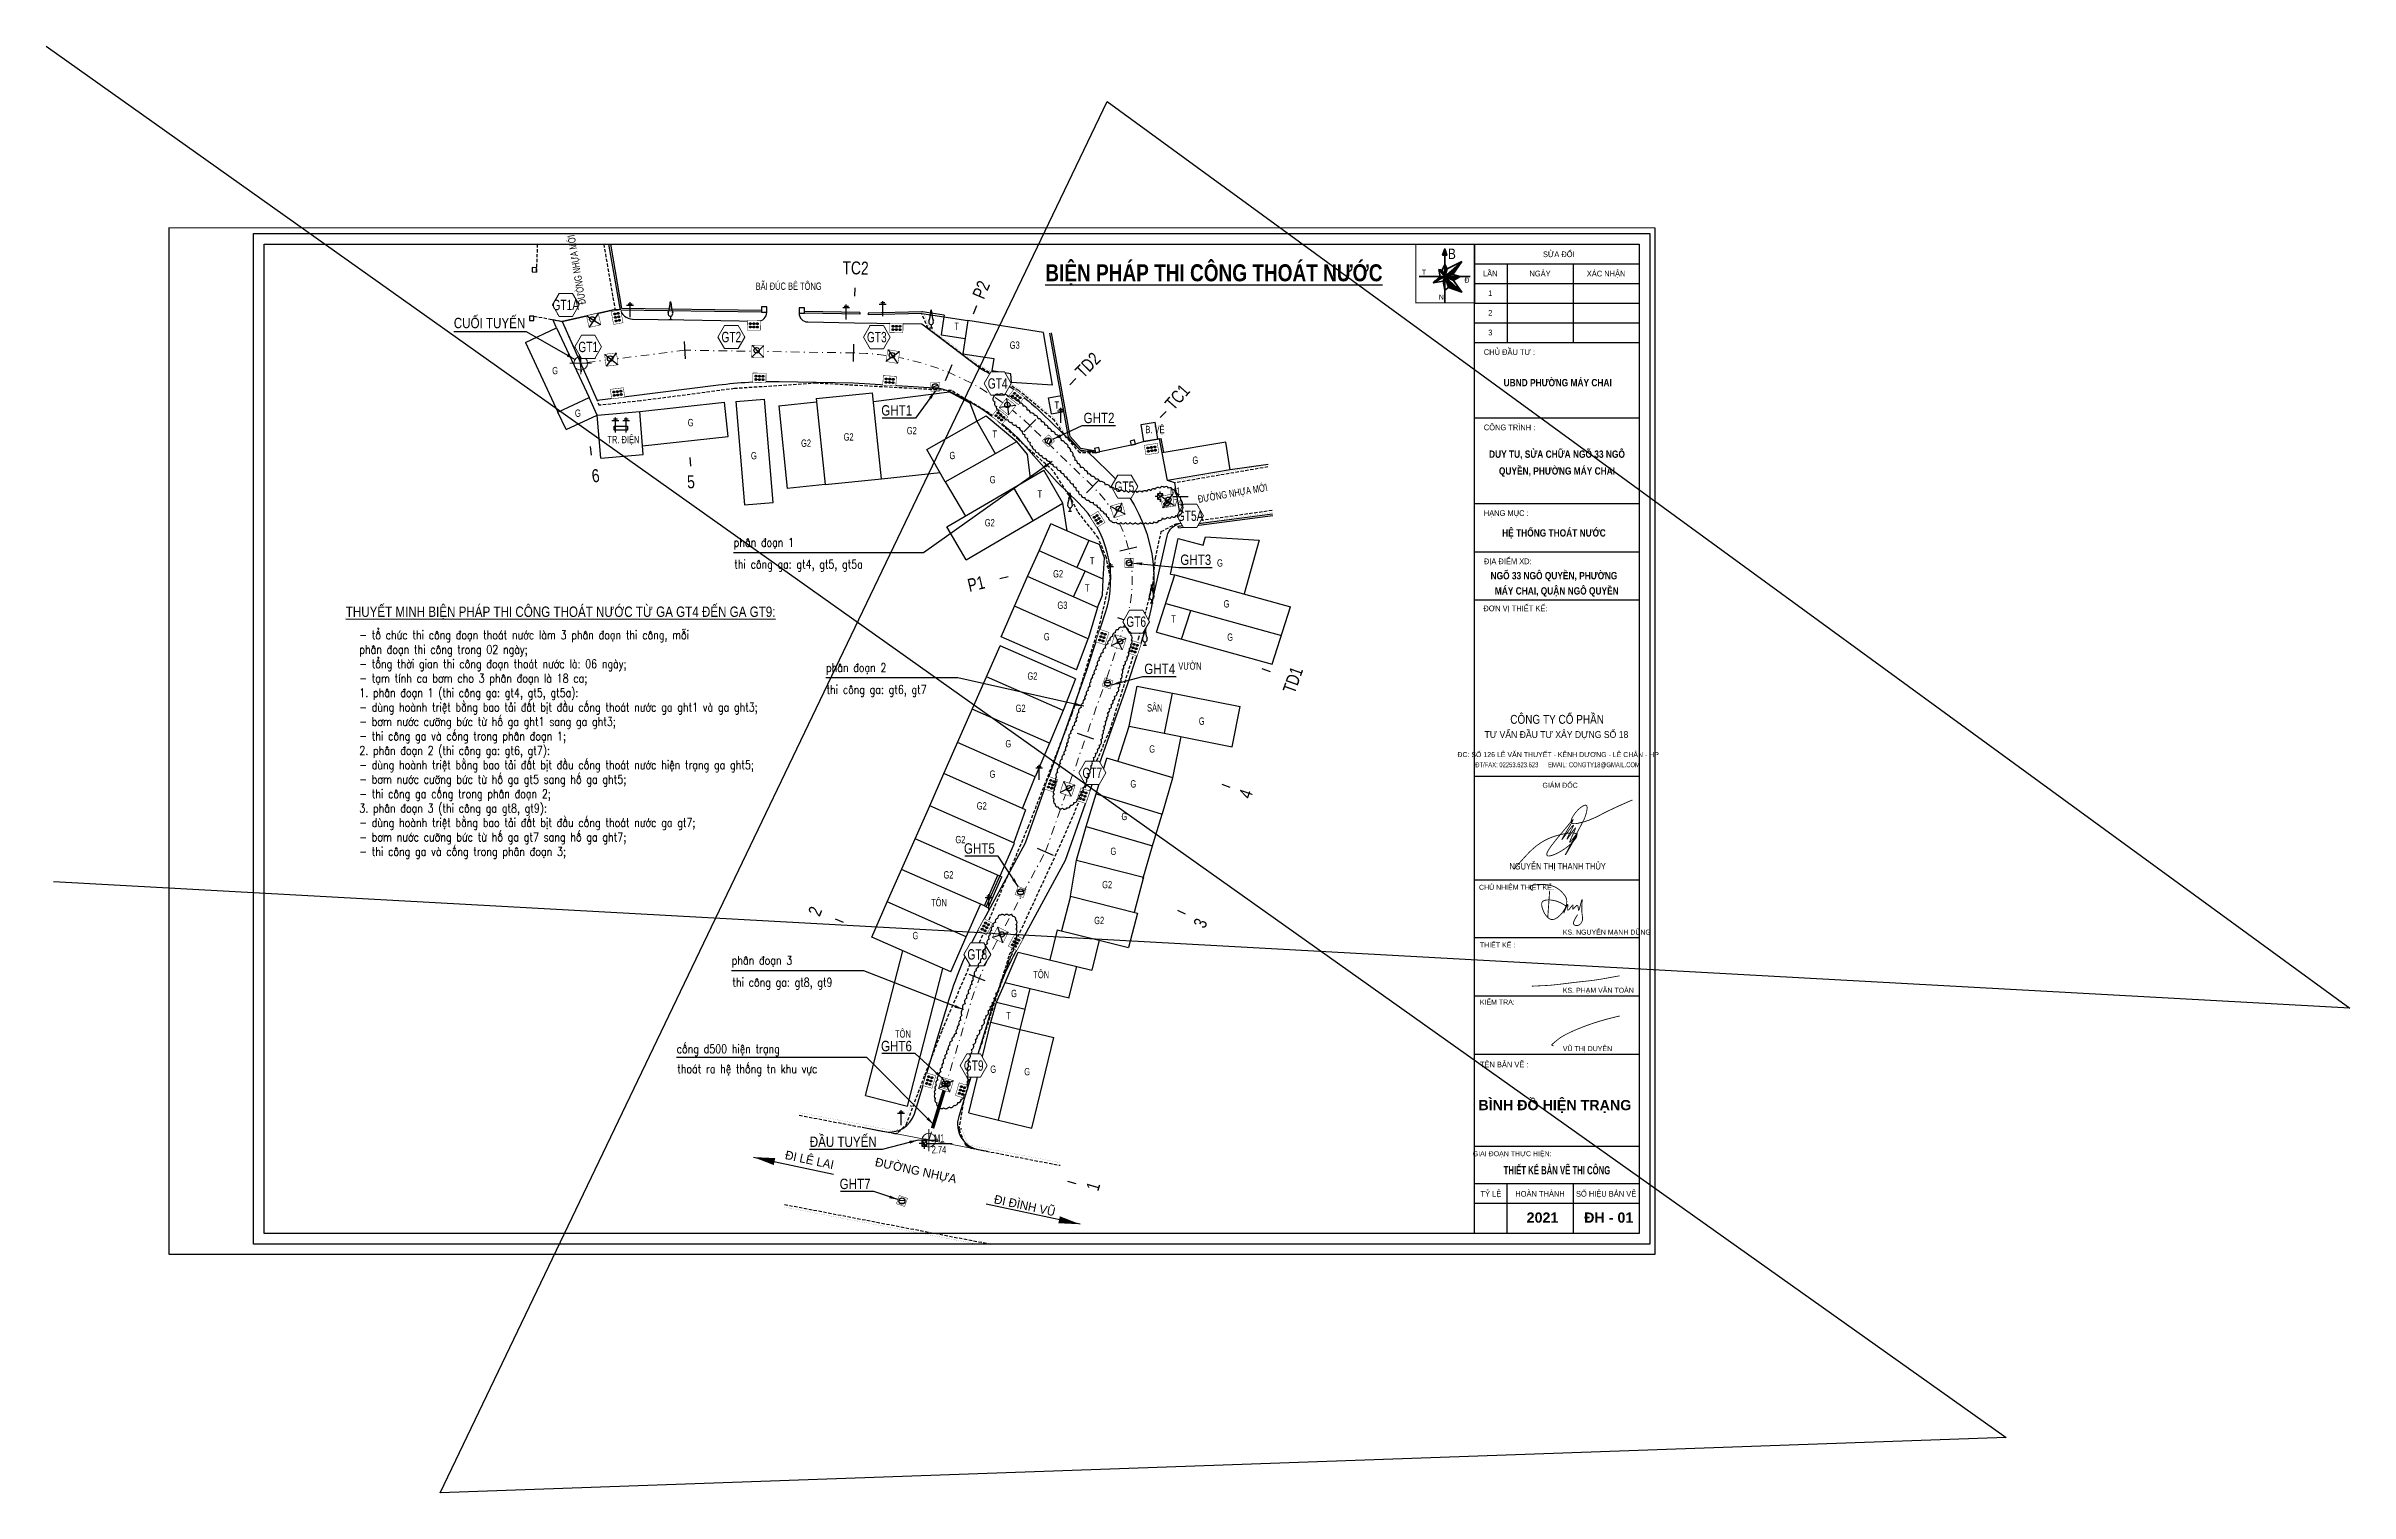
# Model space of a CAD drawing. Header units: millimetres. Extents: x 599058 to 599628, y 2309049 to 2309402.
# Drawn here: x 599361.1 to 599627.8, y 2309210 to 2309377.5 of the extents above; entities that cross this region are included whole.
import ezdxf
from ezdxf.enums import TextEntityAlignment as Align

# ---------------------------------------------------------------- set-up
doc = ezdxf.new("R2010")
doc.units = ezdxf.units.MM
doc.set_wipeout_variables(frame=1)
for name, pattern in [('ACAD_ISO05W100', [33, 24, -3, 0, -3, 0, -3]), ('ACAD_ISO07W100', [3, 0, -3]), ('DASHDOT', [1, 0.5, -0.25, 0, -0.25]), ('DASHED', [19.05, 12.7, -6.35]), ('DASHED2', [0.375, 0.25, -0.125]), ('HIDDEN', [0.375, 0.25, -0.125])]:
    doc.linetypes.add(name, pattern=pattern)
for name, color, linetype, lineweight in [('A-WIPEOUT', 254, 'ACAD_ISO07W100', 0), ('ISO', 153, 'Continuous', 13), ('Khung', 1, 'Continuous', 35), ('Khungbo', 32, 'Continuous', 25), ('LC Dim', 8, 'Continuous', 18), ('LC ISO', 160, 'Continuous', 13), ('LC Khac', 4, 'Continuous', 9), ('LC MANH DUT', 35, 'HIDDEN', 5), ('LC Net dam 1', 30, 'Continuous', 30), ('LC Net manh', 239, 'Continuous', 5), ('LC Net thay', 7, 'Continuous', 25), ('LC Net truc', 79, 'DASHDOT', 13), ('LC Text1', 3, 'Continuous', 20), ('LC Text2', 7, 'Continuous', 25), ('TK ga cong D500', 7, 'Continuous', 25), ('TK tên cọc', 6, 'Continuous', 18)]:
    doc.layers.add(name, color=color, linetype=linetype, lineweight=lineweight)
for name, color, linetype in [('BT7-THAY', 7, 'Continuous'), ('CAY', 3, 'Continuous'), ('cd', 7, 'Continuous'), ('chu', 6, 'Continuous'), ('coc', 1, 'Continuous'), ('Coc tren tuyen', 3, 'Continuous'), ('ENTTNTHIETKE1', 2, 'Continuous'), ('GA', 7, 'Continuous'), ('GHICHU', 7, 'Continuous'), ('KHUNGTEN', 5, 'Continuous'), ('NOI', 2, 'Continuous'), ('T.bao', 6, 'Continuous'), ('thep', 2, 'Continuous'), ('TK cong D300', 7, 'ACAD_ISO05W100'), ('TXT', 5, 'Continuous')]:
    doc.layers.add(name, color=color, linetype=linetype)
doc.styles.add('General text 2', font='arial.ttf')
doc.styles.add('LC 1', font='')
doc.styles.add('LC 3', font='vnsimli.shx', dxfattribs={"width": 0.75})
doc.styles.add('LC3', font='', dxfattribs={"width": 0.8})
doc.styles.get("Standard").update_dxf_attribs({"font": 'RomanS'})
doc.styles.add('style1', font='')
doc.styles.add('T2', font='', dxfattribs={"width": 0.8})
doc.styles.add('Ten duong', font='', dxfattribs={"width": 0.85})
doc.styles.add('THANG2', font='')
doc.styles.add('VnAvantH-B', font='')
doc.styles.get('LC 1').set_extended_font_data('.VnAvantH', bold=True)
doc.styles.get('LC3').set_extended_font_data('.VnArialH', bold=True)
doc.styles.get('style1').set_extended_font_data('.VnAvantH')
doc.styles.get('T2').set_extended_font_data('.VnArialH')
doc.styles.get('Ten duong').set_extended_font_data('.VnBlackH')
doc.styles.get('THANG2').set_extended_font_data('.VnHelvetInsH', bold=True)
doc.styles.get('VnAvantH-B').set_extended_font_data('.VnAvantH', bold=True)
doc.dimstyles.new('ISO-25', dxfattribs={"dimtxt": 2.5, "dimasz": 2.5, "dimexe": 1.25, "dimexo": 0.625, "dimtad": 1, "dimtxsty": 'Standard', "dimcen": 2.5, "dimadec": 0, "dimazin": 2, "dimtfac": 0, "dimtdec": 0, "dimtofl": 0, "dimtmove": 0, "dimatfit": 0, "dimfxl": 1, "dimtzin": 0, "dimarcsym": 0})
doc.dimstyles.get("Standard").update_dxf_attribs({"dimtxt": 1, "dimasz": 0.18, "dimexe": 0.18, "dimexo": 0.0625, "dimgap": 0.09, "dimtad": 0, "dimtih": 1, "dimtoh": 1, "dimdec": 1, "dimzin": 0, "dimdsep": 46, "dimtxsty": 'Standard', "dimcen": 0.09, "dimadec": 0, "dimazin": 0, "dimtfac": 1, "dimtdec": 1, "dimtofl": 0, "dimtmove": 0, "dimatfit": 3, "dimfxl": 1, "dimtolj": 1, "dimtzin": 0, "dimarcsym": 0})
pattern_1 = [(45, (599443.0016015, 2309295.662684), (-0.00212132533, 0.00212132533), [])]

msp = doc.modelspace()

# ---------------------------------------------------------------- texts
at = {"layer": 'GHICHU', "color": 0, "style": 'THANG2'}
for s, height, p in [('b×nh ®å hiÖn tr¹ng', 1.1825, (599535.76, 2309254.31)), ('2021', 1.182, (599534.33, 2309241.29)), ('®h - 01', 1.182, (599542, 2309241.29))]:
    msp.add_text(s, height=height, rotation=359.9992, dxfattribs=at).set_placement(p, align=Align.CENTER)
at = {"layer": 'Khung', "color": 0, "style": 'Ten duong', "width": 0.85}
for s, height, p in [('B', 1.2, (599523.39, 2309352.84)), ('t', 0.584, (599520.38, 2309351.01)), ('n', 0.584, (599522.34, 2309348.13)), ('®', 0.584, (599525.29, 2309350.1))]:
    msp.add_text(s, height=height, dxfattribs=at).set_placement(p)
at = {"layer": 'LC Text1', "color": 3, "style": 'LC 3', "width": 0.8}
for s, p in [('ph©n ®o¹n 1', (599440.69, 2309319.54)), ('thi c«ng ga: gt4, gt5, gt5a', (599440.76, 2309317.01)), ('ph©n ®o¹n 2', (599451.38, 2309305.04)), ('thi c«ng ga: gt6, gt7', (599451.44, 2309302.51)), ('ph©n ®o¹n 3', (599440.47, 2309271.16)), ('thi c«ng ga: gt8, gt9', (599440.54, 2309268.62)), ('cèng d500 hiÖn tr¹ng', (599434.1, 2309260.91)), ('tho¸t ra hÖ thèng tn khu vùc', (599434.16, 2309258.6))]:
    msp.add_text(s, height=0.9999, rotation=359.9992, dxfattribs=at).set_placement(p)
at = {"layer": 'LC Text1', "color": 3, "insert": (599397.35, 2309309.82), "char_height": 1.00235, "width": 44.6863, "attachment_point": 1, "rotation": 359.9992, "style": 'LC 3'}
msp.add_mtext('{\\W0.8;- tæ chøc thi c«ng ®o¹n tho¸t n\xadíc lµm 3 ph©n ®o¹n thi c«ng, mçi ph©n ®o¹n thi c«ng trong 02 ngµy;\\P- tæng thêi gian thi c«ng ®o¹n tho¸t n\xadíc lµ: 06 ngµy;\\P- t¹m tÝnh ca b¬m cho 3 ph©n ®o¹n lµ 18 ca;\\P1. ph©n ®o¹n 1 (thi c«ng ga: gt4, gt5, gt5a):\\P- dïng hoµnh triÖt b»ng bao t¶i ®Êt bÞt ®Çu cèng tho¸t n\xadíc ga ght1 vµ ga ght3;\\P- b¬m n\xadíc c\xadìng bøc tõ hè ga ght1 sang ga ght3;\\P- thi c«ng ga vµ cèng trong ph©n ®o¹n 1;\\P2. ph©n ®o¹n 2 (thi c«ng ga: gt6, gt7):\\P- dïng hoµnh triÖt b»ng bao t¶i ®Êt bÞt ®Çu cèng tho¸t n\xadíc hiÖn tr¹ng ga ght5;\\P- b¬m n\xadíc c\xadìng bøc tõ hè ga gt5 sang hè ga ght5;\\P- thi c«ng ga cèng trong ph©n ®o¹n 2;\\P3. ph©n ®o¹n 3 (thi c«ng ga gt8, gt9):\\P- dïng hoµnh triÖt b»ng bao t¶i ®Êt bÞt ®Çu cèng tho¸t n\xadíc ga gt7;\\P- b¬m n\xadíc c\xadìng bøc tõ hè ga gt7 sang hè ga ght7;\\P- thi c«ng ga vµ cèng trong ph©n ®o¹n 3;}', dxfattribs=at)
at = {"layer": 'LC Text2', "style": 'T2', "width": 0.8}
for s, height, p in [('ght1', 1.2, (599457.78, 2309334.72)), ('ght2', 1.2, (599481.2, 2309333.84)), ('ght3', 1.2, (599492.4, 2309317.43)), ('%%UthuyÕt minh biÖn ph¸p thi c«ng tho¸t n\xadíc tõ ga gt4 ®Õn ga gt9:', 1.2028, (599395.78, 2309311.41)), ('ght5', 1.2, (599467.35, 2309284.01)), ('ght6', 1.2, (599457.75, 2309261.14)), ('ght7', 1.2, (599452.96, 2309245.18))]:
    msp.add_text(s, height=height, rotation=359.9992, dxfattribs=at).set_placement(p)

# ---------------------------------------------------------------- blocks, each defined once
blk = doc.blocks.new('chu ki Miss Duyen')
at = {"layer": 'ISO', "ltscale": 2, "const_width": 40}
blk.add_lwpolyline([(843, 225), (838, 225), (836, 225), (834, 225), (832, 225), (830, 226), (828, 226), (827, 226), (826, 226), (825, 226), (824, 226), (823, 226), (821, 226), (820, 227), (819, 227), (818, 227), (817, 227), (816, 227), (815, 227), (814, 227), (813, 228), (812, 228), (810, 228), (809, 228), (808, 228), (807, 229), (806, 229), (805, 229), (804, 229), (803, 230), (801, 230), (800, 230), (799, 230), (798, 231), (797, 231), (795, 231), (794, 232), (793, 232), (792, 232), (791, 233), (789, 233), (788, 233), (787, 234), (786, 234), (785, 235), (783, 235), (782, 235), (781, 236), (780, 236), (779, 237), (778, 237), (777, 238), (776, 238), (776, 238), (775, 238), (775, 239), (774, 239), (774, 239), (773, 239), (773, 240), (772, 240), (771, 240), (771, 240), (770, 241), (770, 241), (769, 241), (769, 242), (768, 242), (768, 242), (767, 242), (767, 243), (766, 243), (766, 243), (765, 244), (765, 244), (765, 244), (764, 245), (764, 245), (763, 245), (763, 246), (762, 246), (762, 246), (762, 247), (761, 247), (761, 247), (760, 248), (760, 248), (760, 248), (759, 249), (759, 249), (759, 249), (758, 250), (758, 250), (758, 250), (758, 251), (757, 251), (757, 251), (757, 252), (756, 252), (756, 253), (756, 253), (756, 253), (756, 254), (755, 254), (755, 255), (755, 255), (755, 255), (755, 256), (755, 256), (754, 257), (754, 257), (754, 257), (754, 258), (754, 258), (754, 259), (754, 259), (754, 260), (754, 260), (754, 260), (754, 261), (754, 261), (754, 262), (754, 262), (754, 263), (754, 263), (754, 263), (754, 264), (754, 264), (754, 265), (754, 265), (754, 266), (754, 266), (754, 267), (754, 267), (755, 268), (755, 268), (755, 269), (755, 269), (755, 270), (755, 270), (755, 270), (756, 271), (756, 271), (756, 272), (756, 272), (756, 273), (757, 273), (757, 274), (757, 274), (757, 275), (758, 275), (758, 276), (758, 276), (758, 277), (759, 277), (759, 278), (759, 278), (759, 279), (760, 279), (760, 280), (760, 280), (761, 281), (761, 281), (761, 282), (762, 282), (762, 283), (762, 283), (763, 284), (763, 284), (763, 285), (764, 285), (764, 286), (764, 286), (765, 287), (766, 288), (767, 289), (767, 290), (768, 291), (769, 293), (770, 294), (771, 295), (771, 296), (772, 297), (773, 298), (774, 299), (775, 300), (776, 301), (777, 302), (778, 303), (778, 304), (780, 306), (781, 307), (782, 308), (783, 309), (784, 310), (785, 311), (786, 312), (786, 312), (787, 313), (788, 314), (789, 315), (790, 316), (791, 317), (792, 318), (792, 319), (793, 320), (794, 321), (795, 322), (796, 323), (797, 324), (797, 324), (798, 325), (799, 326), (800, 327), (801, 328), (801, 329), (802, 330), (803, 330), (804, 331), (805, 332), (805, 333), (806, 334), (807, 335), (808, 336), (808, 336), (809, 337), (810, 338), (811, 339), (811, 340), (812, 340), (813, 341), (814, 343), (816, 344), (817, 346), (819, 348), (820, 349), (822, 351), (823, 352), (824, 354), (826, 355), (827, 357), (829, 358), (830, 360), (831, 361), (834, 364), (840, 370), (842, 372), (845, 376), (848, 379), (851, 382), (853, 386), (856, 389), (859, 392), (862, 395), (865, 398), (867, 401), (870, 404), (873, 407), (876, 411), (879, 414), (882, 417), (885, 420), (887, 423), (890, 427), (893, 430), (896, 433), (899, 436), (902, 440), (905, 443), (908, 446), (911, 449), (914, 453), (917, 456), (920, 459), (923, 462), (926, 466), (928, 469), (931, 472), (934, 476), (937, 479), (940, 482), (943, 486), (946, 489), (949, 492), (953, 495), (956, 499), (959, 502), (962, 505), (965, 509), (968, 512), (971, 515), (974, 519), (977, 522), (980, 525), (983, 529), (986, 532), (989, 535), (992, 538), (996, 542), (999, 545), (1002, 548), (1005, 552), (1008, 555), (1011, 558), (1014, 561), (1017, 565), (1021, 568), (1024, 571), (1027, 574), (1030, 578), (1033, 581), (1036, 584), (1040, 587), (1043, 591), (1046, 594), (1049, 596), (1052, 600), (1056, 603), (1059, 606), (1062, 610), (1065, 613), (1069, 616), (1072, 619), (1075, 622), (1078, 625), (1082, 628), (1085, 631), (1088, 634), (1091, 637), (1095, 640), (1098, 643), (1101, 646), (1105, 649), (1108, 652), (1111, 655), (1114, 658), (1118, 661), (1121, 664), (1124, 667), (1128, 670), (1131, 673), (1134, 676), (1138, 679), (1141, 682), (1144, 685), (1148, 688), (1151, 691), (1154, 694), (1158, 697), (1161, 700), (1165, 702), (1168, 705), (1171, 708), (1175, 711), (1178, 714), (1182, 717), (1185, 720), (1188, 722), (1192, 725), (1195, 728), (1199, 731), (1202, 734), (1205, 736), (1209, 739), (1212, 742), (1216, 745), (1219, 747), (1223, 750), (1226, 753), (1229, 756), (1233, 758), (1236, 761), (1240, 764), (1243, 767), (1247, 769), (1250, 772), (1254, 775), (1257, 777), (1261, 780), (1264, 783), (1268, 785), (1271, 788), (1275, 791), (1278, 793), (1282, 796), (1285, 799), (1289, 801), (1292, 804), (1296, 807), (1299, 809), (1303, 812), (1306, 815), (1310, 817), (1313, 820), (1317, 822), (1320, 825), (1324, 828), (1327, 830), (1331, 833), (1335, 835), (1338, 838), (1342, 840), (1345, 843), (1349, 846), (1352, 848), (1356, 851), (1360, 853), (1363, 856), (1367, 858), (1370, 861), (1374, 863), (1377, 866), (1381, 868), (1385, 871), (1392, 876), (1399, 881), (1406, 886), (1413, 891), (1421, 896), (1428, 901), (1435, 906), (1442, 911), (1447, 915), (1457, 921), (1464, 926), (1471, 931), (1479, 936), (1486, 941), (1493, 946), (1501, 950), (1508, 955), (1515, 960), (1523, 965), (1530, 970), (1537, 975), (1545, 980), (1552, 984), (1559, 989), (1567, 994), (1574, 999), (1582, 1004), (1589, 1008), (1596, 1013), (1604, 1018), (1611, 1023), (1619, 1028), (1626, 1032), (1634, 1037), (1641, 1042), (1648, 1046), (1656, 1051), (1663, 1056), (1671, 1061), (1678, 1065), (1686, 1070), (1693, 1075), (1701, 1079), (1708, 1084), (1716, 1089), (1723, 1093), (1731, 1098), (1738, 1103), (1746, 1107), (1753, 1112), (1761, 1116), (1769, 1121), (1776, 1126), (1784, 1130), (1791, 1135), (1799, 1139), (1806, 1144), (1814, 1148), (1822, 1153), (1829, 1158), (1837, 1162), (1844, 1167), (1852, 1171), (1860, 1176), (1867, 1180), (1875, 1185), (1882, 1189), (1890, 1194), (1898, 1198), (1905, 1203), (1913, 1207), (1921, 1212), (1928, 1216), (1936, 1220), (1943, 1225), (1951, 1229), (1959, 1234), (1964, 1237), (1974, 1243), (1982, 1247), (1989, 1251), (1997, 1256), (2005, 1260), (2012, 1265), (2020, 1269), (2028, 1273), (2036, 1278), (2043, 1282), (2051, 1286), (2059, 1291), (2066, 1295), (2074, 1299), (2082, 1304), (2089, 1308), (2097, 1312), (2105, 1317), (2113, 1321), (2120, 1325), (2128, 1330), (2136, 1334), (2144, 1338), (2151, 1342), (2159, 1347), (2167, 1351), (2175, 1355), (2182, 1359), (2190, 1364), (2198, 1368), (2206, 1372), (2213, 1376), (2221, 1381), (2229, 1385), (2237, 1389), (2244, 1393), (2252, 1397), (2260, 1402), (2268, 1406), (2276, 1410), (2283, 1414), (2291, 1418), (2299, 1422), (2307, 1426), (2315, 1431), (2322, 1435), (2330, 1439), (2338, 1443), (2346, 1447), (2354, 1451), (2361, 1455), (2369, 1459), (2377, 1464), (2385, 1468), (2393, 1472), (2401, 1476), (2408, 1480), (2416, 1484), (2424, 1488), (2432, 1492), (2440, 1496), (2448, 1500), (2456, 1504), (2463, 1508), (2471, 1512), (2479, 1516), (2487, 1520), (2495, 1524), (2503, 1528), (2511, 1532), (2519, 1536), (2526, 1540), (2534, 1544), (2542, 1548), (2550, 1552), (2558, 1556), (2566, 1560), (2574, 1564), (2582, 1568), (2590, 1572), (2598, 1575), (2606, 1579), (2613, 1583), (2621, 1587), (2629, 1591), (2637, 1595), (2645, 1599), (2653, 1603), (2661, 1607), (2669, 1610), (2677, 1614), (2685, 1618), (2693, 1622), (2701, 1626), (2709, 1630), (2717, 1633), (2725, 1637), (2733, 1641), (2741, 1645), (2749, 1649), (2756, 1652), (2764, 1656), (2772, 1660), (2780, 1664), (2788, 1668), (2796, 1671), (2804, 1675), (2812, 1679), (2820, 1683), (2828, 1686), (2836, 1690), (2844, 1694), (2852, 1698), (2860, 1701), (2868, 1705), (2876, 1709), (2884, 1712), (2892, 1716), (2900, 1720), (2908, 1723), (2916, 1727), (2925, 1731), (2933, 1734), (2941, 1738), (2949, 1742), (2957, 1745), (2965, 1749), (2973, 1753), (2981, 1756), (2989, 1760), (2997, 1763), (3005, 1767), (3013, 1771), (3021, 1774), (3029, 1778), (3037, 1781), (3045, 1785), (3053, 1789), (3061, 1792), (3069, 1796), (3078, 1799), (3086, 1803), (3094, 1806), (3102, 1810), (3110, 1813), (3118, 1817), (3126, 1820), (3134, 1824), (3142, 1827), (3150, 1831), (3156, 1833), (3167, 1838), (3175, 1841), (3183, 1845), (3191, 1848), (3199, 1852), (3207, 1855), (3215, 1859), (3223, 1862), (3232, 1866), (3240, 1869), (3248, 1873), (3256, 1876), (3264, 1879), (3272, 1883), (3280, 1886), (3288, 1890), (3297, 1893), (3305, 1896), (3313, 1900), (3321, 1903), (3329, 1907), (3337, 1910), (3345, 1913), (3354, 1917), (3362, 1920), (3370, 1923), (3378, 1927), (3386, 1930), (3394, 1933), (3403, 1937), (3411, 1940), (3419, 1944), (3427, 1947), (3435, 1950), (3452, 1957), (3468, 1963), (3484, 1970), (3501, 1977), (3517, 1983), (3534, 1990), (3550, 1996), (3566, 2003), (3583, 2009), (3599, 2016), (3616, 2022), (3632, 2029), (3648, 2035), (3665, 2042), (3681, 2048), (3698, 2055), (3714, 2061), (3731, 2068), (3747, 2074), (3763, 2081), (3780, 2087), (3796, 2093), (3813, 2100), (3828, 2106)], dxfattribs=at)
blk = doc.blocks.new('nguyen thi thanh thuy')
at = {"layer": 'ISO', "ltscale": 2, "const_width": 40}
blk.add_lwpolyline([(-2685, -1690, -0.0063877), (-2178, -1117, -0.0085568), (-1977, -905, -0.0170865), (-1770, -708, -0.1020868), (-833, -161, -0.0398331), (-270, -16, -0.0205119), (-90, 8, -0.0444968), (98, 9, -0.0558697), (182, -8, -0.1136327), (236, -42, -0.1764328), (258, -92, -0.0770332), (254, -135, -0.0695344), (223, -210, -0.0385691), (166, -296, -0.0303679), (57, -421, -0.0823822), (-675, -942, -0.0351577), (-905, -1035, -0.0444105), (-1026, -1062, -0.0669484), (-1091, -1062, -0.1434086), (-1132, -1043, -0.1761308), (-1149, -1007, -0.069024), (-1148, -973, -0.0598872), (-1131, -911, -0.036714), (-1079, -807, -0.0190232), (-1000, -683, -0.0110055), (-898, -542, -0.0104199), (-645, -222, 0.0013552), (-76, 463, -0.0312306), (69, 631, -0.1806227), (82, 640, -0.6021976), (84, 631, -0.0559814), (56, 570, -0.0108457), (-28, 418, 0.0004639), (-371, -161, 0.0232403), (-439, -286, 1.6271128), (-437, -292, 0.049833), (-397, -245, 0.0054959), (-91, 162, -0.0116966), (26, 311, -0.0513805), (82, 370, -0.2885923), (95, 376, -0.3791063), (97, 362, -0.0403943), (80, 315, -0.0150429), (4, 153, 0.0268585), (-200, -261, 0.1601727), (-204, -278, 0.6244103), (-195, -273, 0.0341882), (-141, -204, -0.0153872), (148, 200, -0.034245), (183, 240, -0.3771715), (195, 246, -0.2757427), (195, 230, -0.0397052), (162, 143, -0.0071538), (29, -150, 0.0102693), (-53, -335, 0.0592072), (-81, -418, 0.494242), (-78, -431, 0.2094255), (-61, -421, 0.0315218), (-22, -378, 0.0121512), (92, -232, -0.0154116), (249, -26, -0.0668774), (274, -2, -1.0123135), (279, -8, -0.0552246), (269, -38, -0.0195011), (211, -159, -0.0089675), (2, -538, -0.0052499), (-207, -898, -0.0418751), (-284, -1018, -0.365695), (-264, -970, -0.007459), (-39, -543, 0.0008281), (491, 447, 0.0162439), (598, 659, 0.0588099), (711, 1009, 0.0394131), (734, 1174, 0.0600036), (730, 1242, 0.2406458), (692, 1298, 0.1344535), (647, 1305, 0.0713719), (590, 1291, 0.0406837), (523, 1258, 0.0565007), (335, 1112, 0.0717517), (65, 772, 0.0457041), (5, 642, 0.0585734), (-12, 565, 0.1164753), (-5, 505, 0.1659117), (30, 466, 0.0962446), (88, 446, 0.048338), (165, 443, 0.0366176), (301, 460, 0.0626357), (1097, 724, 0.0104896), (1469, 913, -0.0060809), (1725, 1041, -0.0072516), (2275, 1297, -0.0038455), (2852, 1552)], format="xyb", dxfattribs=at)
blk = doc.blocks.new('chu ki Toan')
at = {"layer": 'LC ISO', "const_width": 49}
blk.add_lwpolyline([(-20, 15), (-7, 4), (0, 0), (12, -4), (24, -6), (37, -6), (51, -6), (61, -5), (78, -4), (92, -3), (105, -2), (119, -1), (132, 0), (146, 0), (159, 1), (173, 2), (186, 3), (199, 3), (213, 4), (226, 5), (239, 6), (252, 6), (265, 7), (278, 8), (291, 8), (304, 9), (317, 10), (330, 10), (343, 11), (356, 11), (369, 12), (382, 12), (395, 13), (408, 14), (420, 14), (433, 15), (446, 15), (458, 16), (471, 16), (484, 17), (496, 17), (509, 18), (522, 18), (534, 19), (547, 19), (559, 20), (572, 20), (584, 21), (597, 21), (609, 22), (622, 22), (634, 23), (647, 23), (659, 24), (672, 24), (684, 25), (697, 26), (709, 26), (721, 27), (734, 27), (746, 28), (759, 28), (771, 29), (783, 29), (796, 30), (808, 31), (820, 31), (833, 32), (845, 32), (858, 33), (870, 34), (882, 34), (895, 35), (907, 36), (919, 36), (932, 37), (944, 38), (957, 38), (969, 39), (982, 40), (992, 41), (1006, 42), (1019, 42), (1031, 43), (1044, 44), (1056, 45), (1069, 46), (1081, 47), (1094, 48), (1106, 49), (1119, 49), (1131, 50), (1144, 51), (1156, 52), (1169, 53), (1181, 54), (1194, 55), (1207, 56), (1219, 58), (1232, 59), (1244, 60), (1257, 61), (1270, 62), (1282, 63), (1295, 64), (1307, 65), (1320, 67), (1333, 68), (1345, 69), (1358, 70), (1371, 71), (1383, 73), (1396, 74), (1409, 75), (1421, 76), (1434, 78), (1447, 79), (1459, 80), (1472, 82), (1485, 83), (1497, 84), (1510, 86), (1523, 87), (1536, 88), (1548, 90), (1561, 91), (1574, 92), (1586, 94), (1599, 95), (1612, 97), (1625, 98), (1637, 99), (1650, 101), (1663, 102), (1676, 104), (1688, 105), (1701, 107), (1714, 108), (1727, 110), (1739, 111), (1752, 113), (1765, 114), (1778, 116), (1790, 117), (1803, 119), (1816, 120), (1829, 122), (1841, 123), (1854, 125), (1867, 126), (1880, 128), (1892, 129), (1905, 131), (1918, 133), (1931, 134), (1944, 136), (1956, 137), (1969, 139), (1982, 141), (1995, 142), (2007, 144), (2020, 145), (2033, 147), (2046, 149), (2058, 150), (2071, 152), (2084, 153), (2097, 155), (2109, 157), (2122, 158), (2135, 160), (2147, 161), (2160, 163), (2173, 165), (2186, 166), (2198, 168), (2211, 170), (2224, 171), (2236, 173), (2245, 174), (2262, 176), (2274, 178), (2287, 179), (2300, 181), (2313, 182), (2325, 184), (2338, 186), (2351, 187), (2363, 189), (2376, 191), (2389, 192), (2401, 194), (2414, 195), (2426, 197), (2439, 199), (2452, 200), (2464, 202), (2477, 203), (2490, 205), (2502, 206), (2515, 208), (2528, 210), (2540, 211), (2553, 213), (2566, 214), (2578, 216), (2591, 217), (2603, 219), (2616, 221), (2629, 222), (2641, 224), (2654, 225), (2667, 227), (2679, 228), (2692, 230), (2705, 231), (2717, 233), (2734, 235), (2743, 236), (2755, 237), (2768, 239), (2780, 240), (2793, 241), (2806, 243), (2818, 244), (2831, 246), (2844, 247), (2856, 249), (2869, 250), (2882, 252), (2894, 253), (2907, 254), (2920, 256), (2932, 257), (2945, 259), (2958, 260), (2970, 261), (2983, 263), (2996, 264), (3008, 265), (3021, 267), (3034, 268), (3046, 270), (3059, 271), (3072, 272), (3084, 274), (3097, 275), (3110, 276), (3122, 278), (3135, 279), (3148, 280), (3160, 282), (3173, 283), (3186, 285), (3199, 286), (3211, 287), (3224, 289), (3237, 290), (3249, 291), (3262, 293), (3275, 294), (3287, 295), (3300, 297), (3313, 298), (3325, 299), (3338, 301), (3351, 302), (3363, 304), (3376, 305), (3389, 306), (3401, 308), (3414, 309), (3427, 310), (3439, 312), (3452, 313), (3465, 315), (3477, 316), (3490, 317), (3503, 319), (3516, 320), (3528, 322), (3541, 323), (3554, 324), (3566, 326), (3579, 327), (3592, 329), (3604, 330), (3617, 332), (3630, 333), (3642, 334), (3655, 336), (3668, 337), (3680, 339), (3693, 340), (3706, 342), (3718, 343), (3731, 345), (3744, 346), (3756, 348), (3769, 349), (3782, 351), (3794, 352), (3807, 354), (3820, 356), (3832, 357), (3845, 359), (3858, 360), (3870, 362), (3883, 364), (3896, 365), (3908, 367), (3921, 368), (3933, 370), (3946, 372), (3959, 373), (3971, 375), (3984, 377), (3997, 378), (4009, 380), (4022, 382), (4035, 384), (4047, 385), (4060, 387), (4072, 389), (4085, 391), (4095, 392), (4110, 394), (4123, 396), (4136, 398), (4148, 400), (4161, 402), (4173, 404), (4186, 405), (4199, 407), (4211, 409), (4224, 411), (4236, 413), (4249, 415), (4262, 417), (4274, 419), (4287, 421), (4299, 423), (4312, 425), (4325, 427), (4337, 429), (4350, 431), (4362, 433), (4375, 435), (4388, 437), (4400, 439), (4413, 441), (4425, 443), (4438, 445), (4450, 447), (4463, 449), (4476, 452), (4488, 454), (4501, 456), (4513, 458), (4526, 460), (4538, 462), (4551, 464), (4564, 467), (4576, 469), (4589, 471), (4601, 473), (4614, 475), (4626, 477), (4639, 480), (4651, 482), (4664, 484), (4677, 486), (4689, 488), (4702, 491), (4714, 493), (4727, 495), (4739, 497), (4752, 500), (4764, 502), (4777, 504), (4790, 506), (4802, 509), (4815, 511), (4827, 513), (4840, 515), (4852, 518), (4865, 520), (4877, 522), (4890, 524), (4903, 527), (4915, 529), (4928, 531), (4940, 534), (4953, 536), (4965, 538), (4978, 540), (4990, 543), (5003, 545), (5015, 547), (5028, 550), (5041, 552), (5053, 554), (5066, 556), (5078, 559), (5091, 561), (5103, 563), (5116, 566), (5128, 568), (5141, 570), (5153, 572), (5166, 575), (5179, 577), (5191, 579), (5204, 582), (5216, 584), (5229, 586), (5241, 588), (5254, 591), (5266, 593), (5279, 595), (5291, 597), (5304, 600), (5317, 602), (5329, 604), (5342, 606), (5354, 609), (5367, 611), (5379, 613), (5392, 616), (5404, 618), (5417, 620), (5429, 622), (5442, 625), (5455, 627), (5467, 629), (5480, 631), (5492, 634), (5505, 636), (5517, 638), (5530, 640), (5542, 643), (5555, 645), (5567, 647), (5580, 649), (5593, 652), (5605, 654), (5618, 656), (5630, 658), (5643, 661), (5655, 663)], dxfattribs=at)
blk = doc.blocks.new('Nguyen Manh Dung')
at = {"layer": 'LC ISO', "const_width": 60}
for points in [[(-1870, 1732), (-1922, 1783), (-1970, 1833), (-2008, 1881), (-2021, 1904), (-2030, 1922), (-2036, 1946), (-2036, 1965), (-2032, 1984), (-2024, 2001), (-2013, 2017), (-1997, 2033), (-1956, 2060), (-1902, 2084), (-1839, 2104), (-1766, 2121), (-1686, 2135), (-1601, 2145), (-1512, 2153), (-1330, 2161), (-1222, 2162), (-1153, 2160), (-1069, 2157), (-989, 2152), (-911, 2144), (-837, 2135), (-695, 2110), (-564, 2078), (-443, 2038), (-329, 1991), (-223, 1936), (-123, 1874), (-29, 1805), (62, 1728), (149, 1645), (256, 1528), (315, 1458), (354, 1407), (390, 1354), (422, 1299), (437, 1269), (469, 1185), (484, 1126), (494, 1065), (499, 1003), (499, 941), (494, 878), (485, 814), (471, 750), (453, 686), (431, 622), (405, 559), (376, 496), (307, 372), (227, 253), (136, 140), (37, 34), (-37, -34), (-125, -106), (-181, -145), (-238, -181), (-295, -210), (-353, -234), (-410, -250), (-483, -260), (-523, -259), (-578, -251), (-632, -234), (-684, -211), (-736, -180), (-785, -143), (-833, -100), (-879, -52), (-923, 1), (-965, 58), (-1005, 119), (-1042, 183), (-1077, 249), (-1138, 388), (-1194, 552), (-1208, 601), (-1223, 671), (-1233, 739), (-1236, 803), (-1230, 862), (-1211, 919), (-1186, 959), (-1148, 997), (-1101, 1027), (-1045, 1052), (-983, 1070), (-915, 1083), (-844, 1090), (-769, 1093), (-693, 1092), (-616, 1088), (-517, 1077), (-468, 1069), (-329, 1041), (-199, 1004), (-78, 960), (38, 909), (148, 854), (254, 795), (460, 671)], [(-814, -118), (-802, 50), (-790, 217), (-778, 385), (-765, 552), (-753, 720), (-741, 888), (-729, 1055), (-717, 1223), (-705, 1390), (-693, 1558), (-681, 1725)], [(477, 775), (449, 689), (422, 605), (409, 565), (396, 525), (384, 487), (373, 450), (361, 415), (351, 382), (342, 351), (333, 323), (325, 298), (319, 275), (313, 256), (309, 240), (306, 227), (304, 218), (304, 214), (305, 213), (306, 215), (308, 217), (310, 221), (313, 227), (315, 232), (318, 240), (326, 258), (336, 280), (346, 306), (358, 334), (370, 365), (384, 398), (398, 433), (427, 504), (457, 575), (472, 609), (486, 641), (500, 671), (514, 699), (526, 723), (538, 744), (548, 761), (553, 767), (557, 773), (561, 777), (565, 780), (568, 781), (571, 781), (573, 779), (575, 776), (576, 771), (577, 764), (578, 756), (578, 746), (577, 735), (577, 723), (575, 695), (572, 664), (569, 631), (565, 596), (560, 527), (558, 494), (558, 464), (560, 438), (561, 426), (564, 416), (566, 408), (570, 401), (574, 395), (580, 391), (584, 390), (590, 390), (597, 392), (605, 396), (613, 401), (622, 408), (631, 416), (641, 425), (662, 447), (684, 472), (707, 500), (731, 530), (779, 593), (802, 623), (825, 652), (846, 678), (866, 701), (875, 710), (884, 719), (892, 726), (900, 732), (906, 737), (913, 740), (918, 741), (922, 740), (926, 737), (929, 732), (931, 725), (931, 717), (932, 706), (931, 694), (930, 680), (929, 666), (925, 634), (920, 601), (915, 568), (912, 536), (910, 522), (909, 508), (909, 496), (909, 485), (911, 476), (913, 469), (914, 466), (920, 461), (925, 461), (931, 462), (937, 465), (945, 470), (953, 476), (962, 484), (971, 493), (981, 503), (1003, 526), (1026, 551), (1076, 605), (1101, 632), (1126, 657), (1150, 679), (1162, 688), (1173, 697), (1184, 704), (1195, 709), (1205, 713), (1214, 715), (1223, 715), (1228, 715), (1239, 710), (1246, 704), (1252, 697), (1258, 688), (1263, 677), (1267, 665), (1275, 639), (1281, 609), (1286, 576), (1290, 543), (1293, 510), (1296, 479), (1299, 451), (1302, 426), (1304, 416), (1306, 405), (1308, 399), (1310, 394), (1312, 389), (1315, 387), (1318, 385), (1321, 385), (1324, 387), (1327, 389), (1331, 393), (1334, 399), (1342, 412), (1350, 430), (1359, 452), (1368, 477), (1377, 505), (1386, 536), (1396, 569), (1406, 605), (1426, 679), (1466, 833), (1475, 870), (1485, 906), (1494, 941), (1502, 973), (1510, 1003), (1518, 1031), (1524, 1055), (1531, 1075), (1538, 1095), (1541, 1104), (1545, 1112), (1549, 1116), (1552, 1117), (1554, 1113), (1556, 1106), (1557, 1095), (1558, 1081), (1558, 1065), (1558, 1045), (1557, 1023), (1557, 998), (1556, 971), (1554, 942), (1553, 911), (1552, 878), (1550, 844), (1546, 772), (1543, 696), (1540, 617), (1538, 537), (1537, 458), (1537, 381), (1540, 306), (1541, 276), (1544, 237), (1547, 204), (1550, 173), (1557, 113), (1565, 57), (1573, 5), (1580, -45), (1586, -93), (1590, -139), (1592, -185), (1590, -230), (1584, -276), (1580, -299), (1573, -328), (1568, -347), (1560, -371), (1551, -395), (1540, -419), (1528, -444), (1515, -467), (1501, -491), (1485, -513), (1469, -535), (1451, -556), (1432, -576), (1412, -594), (1390, -611), (1368, -626), (1344, -640), (1320, -652), (1288, -663), (1267, -668), (1239, -673), (1211, -676), (1183, -677), (1155, -676), (1128, -673), (1103, -668), (1079, -662), (1056, -653), (1039, -645), (1019, -632), (1004, -620), (992, -605), (982, -590), (975, -573), (970, -555), (966, -536), (965, -516), (966, -494), (969, -472), (973, -449), (979, -424), (987, -399), (996, -373), (1006, -346), (1018, -319), (1031, -291), (1060, -233), (1093, -172), (1128, -111), (1166, -48), (1246, 81)]]:
    blk.add_lwpolyline(points, dxfattribs=at)
blk = doc.blocks.new('khung vpn')
at = {"layer": 'Defpoints'}
for p, q in [((52556.46, -4195.446), (52498.758, -4195.446)), ((52498.758, -4195.446), (52498.758, -4235.276)), ((52556.46, -4235.276), (52556.46, -4195.446)), ((52498.758, -4235.276), (52556.46, -4235.276))]:
    blk.add_line(p, q, dxfattribs=at)
at = {"layer": 'KHUNGTEN'}
blk.add_lwpolyline([(52556.243, -4234.885), (52502.048, -4234.885), (52502.048, -4195.662), (52556.243, -4195.662)], close=True, dxfattribs=at)
at = {"layer": 'T.bao'}
for p, q in [((52549.443, -4196.835), (52555.832, -4196.835)), ((52550.703, -4196.835), (52550.703, -4199.885)), ((52553.267, -4196.835), (52553.267, -4199.885)), ((52549.443, -4197.598), (52555.832, -4197.598)), ((52549.443, -4198.36), (52555.832, -4198.36)), ((52549.443, -4199.123), (52555.832, -4199.123)), ((52549.443, -4222.987), (52555.832, -4222.987)), ((52549.443, -4225.241), (52555.832, -4225.241)), ((52549.443, -4227.516), (52555.832, -4227.516)), ((52549.443, -4232.534), (52555.832, -4232.534)), ((52550.703, -4232.534), (52550.703, -4234.474)), ((52553.267, -4232.534), (52553.267, -4234.474)), ((52549.443, -4233.296), (52555.832, -4233.296))]:
    blk.add_line(p, q, dxfattribs=at)
at = {"layer": 'thep'}
for p, q in [((52549.443, -4199.885), (52555.832, -4199.885)), ((52549.443, -4202.81), (52555.832, -4202.81)), ((52549.443, -4206.138), (52555.832, -4206.138)), ((52549.443, -4208.009), (52555.832, -4208.009)), ((52549.443, -4209.881), (52555.832, -4209.881)), ((52549.443, -4216.721), (52555.832, -4216.721)), ((52549.443, -4220.741), (52555.832, -4220.741)), ((52549.443, -4231.083), (52555.832, -4231.083))]:
    blk.add_line(p, q, dxfattribs=at)
for points in [[(52555.832, -4234.474), (52502.459, -4234.474), (52502.459, -4196.073), (52555.832, -4196.073)], [(52555.832, -4196.073), (52555.832, -4234.474), (52549.443, -4234.474), (52549.443, -4196.073)]]:
    blk.add_lwpolyline(points, close=True, dxfattribs=at)
at = {"layer": 'TXT', "linetype": 'Continuous'}
blk.add_line((52555.832, -4196.073), (52555.832, -4234.474), dxfattribs=at)
at = {"layer": 'ISO', "xscale": 0.0007999999999999995, "yscale": 0.0007999999999999995, "zscale": 0.0007999999999999995, "rotation": 352.0676215534355}
blk.add_blockref('chu ki Miss Duyen', (52551.816, -4227.273), dxfattribs=at)
at = {"layer": 'LC ISO', "xscale": 0.000601425, "yscale": 0.000601425, "zscale": 0.000601425}
blk.add_blockref('chu ki Toan', (52551.676, -4224.868), dxfattribs=at)
at = {"layer": 'LC Net dam 1'}
for name, p, xscale, yscale, zscale in [('nguyen thi thanh thuy', (52553.202, -4218.934), 0.0008320000000000002, 0.0008320000000000002, 0.0008320000000000002), ('Nguyen Manh Dung', (52552.742, -4222.139), 0.0005625000000000002, 0.0005625000000000002, 0.0005625000000000002)]:
    blk.add_blockref(name, p, dxfattribs=dict(at, xscale=xscale, yscale=yscale, zscale=zscale))
at = {"layer": 'BT7-THAY', "linetype": 'ByBlock', "style": 'VnAvantH-B'}
for s, height, width, p in [('ubnd ph\xadêng m¸y chai', 0.28512, 0.85, (52552.67, -4201.592)), ('hÖ thèng tho¸t n\xadíc', 0.28512, 0.85, (52552.525, -4207.424)), ('ngâ 33 ng« quyÒn, PH¦êNG', 0.28512, 0.85, (52552.525, -4209.082)), ('m¸y chai, quËn ng« quyÒn', 0.28512, 0.85, (52552.634, -4209.673)), ('thiÕt kÕ b¶n vÏ thi c«ng', 0.32076, 0.7, (52552.643, -4232.177))]:
    blk.add_text(s, height=height, dxfattribs=dict(at, width=width)).set_placement(p, align=Align.CENTER)
at = {"layer": 'BT7-THAY', "insert": (52552.643, -4204.081), "char_height": 0.28512, "width": 6.5241, "attachment_point": 2, "line_spacing_factor": 1.372151, "style": 'VnAvantH-B'}
blk.add_mtext('{\\W0.85;duy tu, söa ch÷a NGâ 33 ng« quyÒn, PH¦êNG m¸y chai}', dxfattribs=at)
at = {"layer": 'TXT', "linetype": 'Continuous'}
for s, height, style, width, p in [('lÇn', 0.2218, 'T2', 0.9, (52550.054, -4197.326)), ('söa ®æi', 0.2218, 'T2', 0.9, (52552.713, -4196.577)), ('x¸c nhËn', 0.2218, 'T2', 0.9, (52554.55, -4197.326)), ('1', 0.222, 'T2', 0.9, (52550.054, -4198.089)), ('ngµy', 0.2218, 'T2', 0.9, (52551.985, -4197.326)), ('2', 0.222, 'T2', 0.9, (52550.054, -4198.851)), ('3', 0.222, 'T2', 0.9, (52550.054, -4199.614)), ('c«ng ty cæ phÇn', 0.34658, 'T2', 0.8, (52552.648, -4214.689)), ('®c: sè 126 lª v¨n thuyÕt - kªnh d\xad¬ng - lª ch©n - hp', 0.19408, 'T2', 0.8, (52552.689, -4215.98)), ('§T/fax: 02253.623.623      Email: Congty18@gmail.com', 0.19408, 'style1', 0.7, (52552.666, -4216.376)), ('nguyÔn thÞ thanh thñy', 0.24954, 'T2', 0.8, (52552.668, -4220.343)), ('giai ®o¹n thùc hiÖn:', 0.19408, 'T2', 0.8, (52550.904, -4231.471)), ('tû lÖ', 0.2218, 'T2', 0.9, (52550.076, -4233.041)), ('hoµn thµnh', 0.2218, 'T2', 0.9, (52551.985, -4233.041)), ('sè hiÖu b¶n vÏ', 0.22181, 'T2', 0.9, (52554.55, -4233.041))]:
    blk.add_text(s, height=height, dxfattribs=dict(at, style=style, width=width)).set_placement(p, align=Align.CENTER)
at = {"layer": 'TXT', "linetype": 'Continuous', "style": 'T2'}
for s, height, width, p in [('chñ ®Çu t\xad :', 0.22181, 0.9, (52549.802, -4200.371)), ('c«ng tr×nh :', 0.22181, 0.9, (52549.802, -4203.296)), ('h¹ng môc :', 0.2218, 0.9, (52549.802, -4206.623)), ('®Þa ®iÓm xd:', 0.22181, 0.9, (52549.806, -4208.494)), ('®¬n vÞ thiÕt kÕ:', 0.22181, 0.9, (52549.785, -4210.32)), ('gi¸m ®èc', 0.1941, 0.8, (52552.079, -4217.171)), ('chñ nhiÖm thiÕt kÕ:', 0.19408, 0.8, (52549.617, -4221.132)), ('ks. nguyÔn m¹nh dòng', 0.19408, 0.8, (52552.871, -4222.872)), ('thiÕt kÕ :', 0.1941, 0.8, (52549.651, -4223.371)), ('kiÓm tra:', 0.1941, 0.8, (52549.651, -4225.587)), ('ks. ph¹m v¨n toµn', 0.19408, 0.8, (52552.871, -4225.128)), ('vò thÞ duyªn', 0.19408, 0.8, (52552.871, -4227.392)), ('tªn b¶n vÏ :', 0.22181, 0.9, (52549.651, -4228.026))]:
    blk.add_text(s, height=height, dxfattribs=dict(at, width=width)).set_placement(p)
at = {"layer": 'TXT', "linetype": 'Continuous', "style": 'T2', "width": 0.9}
blk.add_text('t\xad vÊn ®Çu t\xad x©y dùng sè 18', height=0.26617, dxfattribs=at).set_placement((52552.621, -4215.094), align=Align.MIDDLE)
blk = doc.blocks.new('coc')
at = {"layer": 'coc', "color": 1}
for points in [[(-0.3, 0), (-0.6, 0)], [(0.3, 0.3), (-0.3, -0.3)], [(-0.3, 0.3), (0.3, -0.3)], [(0, 0.3), (0, 0.6)], [(0.3, 0), (3.22, 0)], [(0, -0.3), (0, -0.6)]]:
    blk.add_lwpolyline(points, dxfattribs=at)
blk.add_lwpolyline([(-0.3, -0.3), (0.3, -0.3), (0.3, 0.3), (-0.3, 0.3)], close=True, dxfattribs=at)
blk = doc.blocks.new('bienap')
blk.add_lwpolyline([(-1.54, 0.93), (1.54, 0.93), (1.54, 0), (-1.54, 0)], close=True)
at = {"layer": 'cd', "extrusion": (-0.000518657, 0.000768986, 1)}
for p, q in [((-2.05, 2.27, -0.01), (-0.49, 2.27, -0.01)), ((-1.71, 2.63, -0.01), (-0.76, 2.63, -0.01)), ((-1.25, -0.51, -0.01), (-1.25, 2.99, -0.01)), ((0.45, 2.27, -0.01), (2.01, 2.27, -0.01)), ((0.79, 2.63, -0.01), (1.74, 2.63, -0.01)), ((1.25, -0.51, -0.01), (1.25, 2.99, -0.01))]:
    blk.add_line(p, q, dxfattribs=at)
blk = doc.blocks.new('cdien')
at = {"layer": 'cd', "extrusion": (-0.000518657, 0.000768986, 1)}
for p, q in [((-0.8, 2.78, 0), (0.76, 2.78, 0)), ((-0.46, 3.14, 0), (0.49, 3.14, 0)), ((0, 0), (0, 3.5, 0))]:
    blk.add_line(p, q, dxfattribs=at)
blk = doc.blocks.new('cay')
at = {"layer": 'CAY', "color": 3, "extrusion": (-0.000518657, 0.000768986, 1)}
for p, q in [((-0.2, 0, 0), (0.2, 0, 0)), ((-0.02, 0.76, 0), (-0.02, 0, 0)), ((-0.38, -0.01, 0), (0.36, -0.01, 0))]:
    blk.add_line(p, q, dxfattribs=at)
blk.add_lwpolyline([(-0.06, 3.91), (-0.02, 4.2), (0.02, 3.91, 0.060426), (0.05, 3.76, -0.106971), (0.13, 3.29, 0.106991), (0.2, 2.82)], format="xyb", dxfattribs=at)
for centre, radius, start, end in [((-0.04, 1.39), 0.539, 154.1495, 205.8817), ((-1.53, 2.12), 1.12, 334.1495, 355.3553), ((0.91, 1.85), 1.59, 205.8817, 218.192), ((2.45, 1.79), 2.88, 159.0493, 175.3553), ((-0.1, 1.06), 0.312, 218.192, 284.9931), ((-1.29, 3.22), 1.12, 339.0493, 3.4768), ((0.96, 3.36), 1.12, 159.0538, 183.4768), ((-0.67, 3.98), 0.619, 339.0538, 352.8855), ((0.06, 1.06), 0.312, 255.038, 321.8392), ((-2.49, 1.79), 2.88, 4.6759, 20.9819), ((-0.94, 1.85), 1.59, 321.8392, 334.1495), ((1.5, 2.12), 1.12, 184.6759, 205.8817), ((0, 1.39), 0.539, 334.1495, 25.8817)]:
    blk.add_arc(centre, radius, start, end, dxfattribs=at)
blk = doc.blocks.new('bu lon')
at = {"layer": 'LC Khac', "color": 9}
for p, q in [((0.79, 0), (-0.79, 0)), ((0, -0.79), (0, 0.79))]:
    blk.add_line(p, q, dxfattribs=at)
at = {"layer": 'LC Khac', "color": 7}
blk.add_circle((0, 0), 0.5, dxfattribs=at)
blk = doc.blocks.new('MM')
at = {"layer": 'LC Khac', "xscale": 2.289702860291335, "yscale": 2.289702860291335, "zscale": 2.289702860291335}
blk.add_blockref('bu lon', (0, 0), dxfattribs=at)
blk = doc.blocks.new('coctrentuyen')
at = {"layer": 'Coc tren tuyen'}
for p, q in [((-8.57, 97.67), (-8.55, 98.67)), ((5.16, 95.66, -2.68), (5.54, 96.59, -2.68)), ((16.33, 87.43), (17.03, 88.15)), ((26.78, 83.64), (27.48, 84.35)), ((-39.07, 79.3), (-39.19, 80.3)), ((-27.57, 78.01), (-27.62, 79.01)), ((8.22, 64.99), (9.19, 65.22)), ((38.56, 54.58), (39.5, 54.25)), ((33.91, 41.2), (34.85, 40.87)), ((-10.84, 25.62), (-9.91, 25.24)), ((28.77, 26.6), (29.68, 26.19)), ((-0.48, 0.14), (0.48, -0.14)), ((16.06, -4.75, -2.74), (17.02, -5.03, -2.74))]:
    blk.add_line(p, q, dxfattribs=at)
for points in [[(-40.23, 88.93), (-40.46, 90.91)], [(-28.18, 90.44), (-28.28, 92.44)], [(-8.73, 90.13), (-8.68, 92.13)], [(10.99, 81.97), (12.38, 83.4)], [(18.26, 74.93), (19.65, 76.36)], [(22.11, 68.22), (24.06, 68.67)], [(21.82, 60.49), (23.71, 59.83)], [(17.17, 47.11), (19.06, 46.45)], [(12.55, 33.81), (14.38, 32.99)], [(4.64, 19.22), (6.49, 18.46)]]:
    blk.add_lwpolyline(points, dxfattribs=at)
at = {"layer": 'Coc tren tuyen', "elevation": -2.68}
blk.add_lwpolyline([(1.91, 87.92), (2.68, 89.77)], dxfattribs=at)
at = {"layer": 'Coc tren tuyen', "char_height": 1.5, "attachment_point": 1}
for s, insert, width, rotation in [('\\Fviet buddy.shx;\\W0.8000000000;\\T1.0000000000;\\o\\lTC2', (-9.99, 101.74), 5.3333, 358.7881), ('\\Fviet buddy.shx;\\W0.8000000000;\\T1.0000000000;\\o\\lP2', (4.98, 97.82, -2.68), 3.9619, 67.2156), ('\\Fviet buddy.shx;\\W0.8000000000;\\T1.0000000000;\\o\\lTD2', (16.8, 89.16), 5.3333, 45.6432), ('\\Fviet buddy.shx;\\W0.8000000000;\\T1.0000000000;\\o\\lTC1', (27.2, 85.36), 4.6476, 48.9036), ('\\Fviet buddy.shx;\\W0.8000000000;\\T1.0000000000;\\o\\l6', (-39.12, 77.6), 2.2857, 6.8516), ('\\Fviet buddy.shx;\\W0.8000000000;\\T1.0000000000;\\o\\l5', (-28.03, 76.93), 2.3619, 2.8244), ('\\Fviet buddy.shx;\\W0.8000000000;\\T1.0000000000;\\o\\lP1', (4.35, 64.91), 3.2762, 13.0894), ('\\Fviet buddy.shx;\\W0.8000000000;\\T1.0000000000;\\o\\lTD1', (40.93, 52.08), 4.6476, 70.5621), ('\\Fviet buddy.shx;\\W0.8000000000;\\T1.0000000000;\\o\\l4', (35.84, 39.91), 2.4381, 70.5446), ('\\Fviet buddy.shx;\\W0.8000000000;\\T1.0000000000;\\o\\l2', (-14.04, 26.37), 2.3619, 67.5359), ('\\Fviet buddy.shx;\\W0.8000000000;\\T1.0000000000;\\o\\l3', (30.56, 25.01), 2.3619, 66.0391), ('\\Fviet buddy.shx;\\W0.8000000000;\\T1.0000000000;\\o\\l1', (18.17, -5.57, -2.74), 1.6762, 73.5383)]:
    blk.add_mtext(s, dxfattribs=dict(at, insert=insert, width=width, rotation=rotation))
blk = doc.blocks.new('ga D500')
at = {"layer": 'TK ga cong D500', "const_width": 0.1}
blk.add_lwpolyline([(-1.3, 1.3), (-1.3, 0), (0, 0), (0, 1.3), (-1.3, 1.3)], dxfattribs=at)
blk.add_wipeout([(-1.3, 1.3), (0, 1.3), (0, 0), (-1.3, 0)])
for p, q in [((0, 1.3), (-1.3, 0)), ((-1.3, 1.3), (0, 0))]:
    blk.add_line(p, q)
at = {"layer": 'TK ga cong D500'}
for p, q in [((-0.81, 0.78), (-0.75, 0.78)), ((-0.78, 0.81), (-0.78, 0.75))]:
    blk.add_line(p, q, dxfattribs=at)
for radius in [0.3, 0.0306]:
    blk.add_circle((-0.78, 0.78), radius, dxfattribs=at)
blk = doc.blocks.new('ho thu')
at = {"layer": 'NOI', "color": 5, "const_width": 0.1}
blk.add_lwpolyline([(-1.08, 0.78), (0.36, 0.78), (0.36, -0.26), (-1.08, -0.26), (-1.08, 0.78)], dxfattribs=at)
blk.add_wipeout([(-1.08, 0.78), (0.36, 0.78), (0.36, -0.26), (-1.08, -0.26)])
at = {"layer": 'TK cong D300'}
for centre in [(-0.76, 0.45), (-0.76, 0.07), (-0.36, 0.45), (-0.36, 0.07), (0.04, 0.45), (0.04, 0.07)]:
    blk.add_circle(centre, 0.101, dxfattribs=at)
blk = doc.blocks.new('*U30')
at = {"layer": 'A-WIPEOUT'}
blk.add_lwpolyline([(-2.13, -3.68), (2.12, -3.68), (4.25, 0), (2.12, 3.68), (-2.13, 3.68), (-4.25, 0)], close=True, dxfattribs=at)
at = {"layer": 'LC Text1', "style": 'General text 2', "width": 0.6, "flags": 8}
blk.add_attdef('SYMBOL', text='', height=3, dxfattribs=at).set_placement((0, 0), align=Align.MIDDLE_CENTER)
blk.add_wipeout([(-4.25, 0), (-2.13, 3.68), (2.12, 3.68), (4.25, 0), (2.12, -3.68), (-2.13, -3.68)]).dxf.layer = 'A-WIPEOUT'
blk.add_lwpolyline([(-4.25, 0), (-2.13, 3.68), (2.12, 3.68), (4.25, 0), (2.12, -3.68), (-2.13, -3.68)], close=True)
blk = doc.blocks.new('TIEUDE1')
at = {"layer": 'LC Text2', "color": 7, "style": 'LC 1'}
blk.add_attdef('TIªU§Ò', text='', height=5, dxfattribs=at).set_placement((0, 0), align=Align.BOTTOM_CENTER)
blk.add_attdef('TL', text='', height=3, dxfattribs=at).set_placement((0, -2), align=Align.TOP_CENTER)
blk = doc.blocks.new('NENTHIETKE')
at = {"layer": 'LC Net thay'}
for points in [[(5.67, 13.9), (-0.44, 12.53), (5.67, 13.9), (6.28, 13.9), (6.25, 14.03), (6.25, 14.03, 0.360185), (7.71, 12.79), (13.62, 12.7), (22.22, 12.56, 0.418892), (23.24, 13.56), (23.24, 13.6)], [(26.99, 13.48), (26.99, 13.47, 0.409551), (27.98, 12.47), (33.39, 12.38), (41.2, 12.26), (48.05, 7.05, -0.068762), (55.12, 1.87), (59.61, -2.47), (60.33, -2.48), (62.74, -4.81, -0.287747), (67.18, -22.87), (64.97, -29.56), (57.8, -49.86), (52.04, -60.49, 0.058465), (48.79, -68.61), (45.46, -79.52, 0.445937), (47.76, -83.34), (48.78, -83.54)], [(34.29, -80.75), (36.89, -81.25, 0.383186), (40.33, -79.19), (43.99, -67.22, -0.057953), (47.64, -58.11), (53.21, -47.82), (60.24, -27.95), (62.43, -21.3, 0.287747), (59.26, -8.4), (56.86, -6.07), (52.34, -1, 0.085712), (44.46, 4.37, 0.091859), (42.7, 4.81), (33.28, 5.38), (24.66, 5.52, 0.035159), (17.65, 5.14), (3.59, 3.38)], [(67.92, -19.63), (69.6, -12.33, -0.310826), (71.27, -10.8), (70.48, -6.17), (69.64, -5.87), (69.01, -2.68), (68.72, -1.07), (68.53, -1.1), (66.88, -1.36), (65.92, -1.69), (65.44, -1.81), (61.79, -2.57), (61.31, -2.69), (61.26, -2.49), (60.33, -2.48)]]:
    blk.add_lwpolyline(points, format="xyb", dxfattribs=at)
for points in [[(-1.54, 12.73), (-0.44, 12.53), (3.59, 3.38)], [(-1.09, 11.78), (-1.54, 12.73)]]:
    blk.add_lwpolyline(points, dxfattribs=at)
at = {"layer": 'LC Net truc', "color": 1, "ltscale": 2}
blk.add_lwpolyline([(42.01, -82.24), (46.39, -67.91, -0.058197), (49.84, -59.3), (55.51, -48.84), (62.6, -28.75), (64.81, -22.08, 0.287747), (61, -6.6), (53.73, 0.44, 0.190594), (33.34, 8.88), (13.81, 9.19), (1.7, 7.68)], format="xyb", dxfattribs=at)
at = {"layer": 'NOI'}
for p, q in [((60.51, -12.84, 2.34), (59.13, -15.97, 2.43)), ((61.78, -13.3, 2.2), (60.51, -12.84, 2.34)), ((62.34, -14.83), (61.78, -13.3, 2.2)), ((62.18, -17.32, 2.3), (62.34, -14.83))]:
    blk.add_line(p, q, dxfattribs=at)
at = {"layer": 'NOI', "color": 3, "linetype": 'DASHED', "ltscale": 0.03}
for points in [[(-3.33, 21.47), (-3.43, 18.23)], [(4.36, 21.47), (5.67, 13.9), (6.28, 13.9)], [(61.31, -2.69), (59.49, -2.67), (57.95, -0.94), (56.57, 1.04), (52.42, 4.52), (47.09, 7.78), (43.13, 10.79), (41.9, 11.73), (41.21, 13.43)], [(-3.71, 13.14), (-0.44, 12.53), (3.83, 2.82)], [(40.18, -78.36), (41.54, -74.73), (43.55, -69.52), (47.88, -59.36), (53.51, -46.01), (58.61, -32.85), (61.82, -22.46), (63.02, -17.22), (62.56, -14.84), (61.64, -12.55), (59.24, -9.47), (58.55, -8.12), (56.41, -4.77), (52.38, -1.2), (49, 1.92), (44.63, 4.51), (28.97, 5.37), (19.49, 4.75), (8.62, 3.32), (3.83, 2.82)], [(81.27, -4.31), (70.48, -6.17), (69.64, -5.87)], [(45.5, -81.03), (46.37, -76.03), (48.14, -71.08), (51.35, -60.79), (57.38, -47.76), (62.99, -34.75), (66.29, -24.2), (67.94, -17.95), (68.24, -14.89), (68.91, -11.81), (70.62, -10.89), (81.79, -9.32)], [(25.3, -89.69), (49.2, -94.28)]]:
    blk.add_lwpolyline(points, dxfattribs=at)
at = {"layer": 'NOI'}
for points in [[(22.64, 13.6), (6.29, 13.84), (4.96, 21.47)], [(22.64, 13.8), (6.46, 14.04), (5.17, 21.47)], [(34.01, 13.37), (27.59, 13.48)], [(34.01, 13.57), (27.6, 13.68)], [(34.01, 13.57), (34.01, 13.37)], [(34.98, 13.49), (34.99, 13.29)], [(41.21, 13.43), (34.99, 13.29)], [(41.21, 13.43), (43.74, 13.05)], [(-4.71, 10.08), (-1.09, 11.78)], [(-1.09, 11.78), (2.68, 3.72)], [(43.74, 13.05), (43.42, 10.96)], [(43.42, 10.96), (46.2, 10.54)], [(43.77, 13.25), (43.74, 13.05)], [(43.74, 13.05), (46.52, 12.63)], [(46.52, 12.63), (45.93, 8.77)], [(55.29, 11.26), (46.52, 12.63)], [(56.33, 5.15), (55.29, 11.26)], [(61.31, -2.69), (59.52, -2.38), (58.17, -0.88), (56.01, 11.18)], [(61.34, -2.49), (59.62, -2.19), (58.36, -0.79), (56.21, 11.22)], [(-4.71, 10.08), (-0.95, 2.03)], [(45.93, 8.77), (49.51, 8.23)], [(49.51, 8.23), (49.3, 6.8)], [(56.33, 5.15), (51.57, 5.46), (51.49, 6.46), (49.3, 6.8)], [(-0.95, 2.03), (2.68, 3.72)], [(3.62, 1.69), (2.68, 3.72)], [(8.53, 2.1), (18.35, 3.19)], [(18.79, -0.79), (18.35, 3.19)], [(19.66, 3.25), (22.97, 3.54)], [(19.66, 3.25), (20.68, -8.7)], [(23.99, -8.42), (22.97, 3.54)], [(24.62, 2.74), (29.01, 3.2)], [(24.62, 2.74), (25.61, -6.81)], [(28.97, 3.59), (35.48, 4.26)], [(28.97, 3.59), (30, -6.36)], [(36.51, -5.69), (35.48, 4.26)], [(35.59, 3.27), (44.4, 4.39)], [(44.4, 4.39), (46.76, 3.11), (47.57, 0.98)], [(55.87, 3.68), (57.31, 3.94)], [(56.2, 1.84), (55.87, 3.68)], [(0, 0), (-0.95, 2.03)], [(0, 0), (3.62, 1.69)], [(3.62, 1.69), (8.53, 2.1)], [(4.03, -3.29), (3.62, 1.69)], [(8.94, -2.89), (8.53, 2.1)], [(41.78, -2.31), (48.66, 1.59)], [(47.57, 0.98), (49.7, -2.77)], [(48.66, 1.59), (52.18, -1.36)], [(56.2, 1.84), (57.64, 2.1)], [(66.57, 0.61), (68.22, 0.87)], [(66.88, -1.36), (66.57, 0.61)], [(68.53, -1.1), (68.22, 0.87)], [(8.86, -1.89), (18.79, -0.79)], [(43.91, -6.06), (41.78, -2.31)], [(43.91, -6.06), (52.18, -1.36)], [(53.76, -5.62), (53.44, -2.88), (52.18, -1.36)], [(66.88, -1.36), (68.72, -1.07)], [(68.72, -1.07), (68.92, -1.04)], [(69.01, -2.68), (68.72, -1.07)], [(69.21, -2.64), (68.92, -1.04)], [(76.37, -1.46), (69.01, -2.68)], [(76.9, -4.67), (76.37, -1.46)], [(4.03, -3.29), (8.94, -2.89)], [(36.51, -5.69), (43.3, -4.98)], [(44.09, -11.27), (55.31, -4.71)], [(57.53, -8.51), (55.31, -4.71)], [(69.64, -5.87), (69.01, -2.68)], [(76.9, -4.67), (69.64, -5.87)], [(81.28, -4.02), (76.9, -4.67)], [(30, -6.36), (25.61, -6.81)], [(30, -6.36), (36.51, -5.69)], [(43.91, -6.06), (46.23, -10.02)], [(54.08, -10.53), (51.86, -6.73)], [(20.68, -8.7), (23.99, -8.42)], [(46.31, -15.07), (57.53, -8.51)], [(58, -11.73), (57.53, -8.51)], [(70.87, -11.16), (81.81, -9.74)], [(70.9, -11.35), (81.84, -9.94)], [(46.31, -15.07), (44.09, -11.27)], [(54.76, -14.04), (56.14, -10.91)], [(60.51, -12.84), (56.14, -10.91)], [(70, -16.72), (70.87, -12.59)], [(70.9, -11.35), (70.87, -11.16)], [(70.87, -12.59), (73.76, -13.38)], [(73.76, -13.38), (74.04, -12.42), (80.24, -12.81), (78.53, -19.02)], [(53.44, -17.02), (54.76, -14.04)], [(62.18, -17.32), (54.76, -14.04)], [(51.93, -20.44), (53.44, -17.02)], [(61.52, -20.58), (53.44, -17.02)], [(58.77, -19.37), (60.09, -16.39)], [(61.52, -20.58), (62.12, -19.16), (62.18, -17.32)], [(68.38, -23.44), (70.49, -16.8)], [(70, -16.72), (70.49, -16.8)], [(70.49, -16.8), (83.87, -20.5)], [(50.38, -23.97), (51.93, -20.44)], [(60.46, -24.2), (51.93, -20.44)], [(61.52, -20.58), (60.46, -24.2)], [(69.44, -20.12), (82.82, -23.82)], [(71.27, -24.24), (72.33, -20.92)], [(81.76, -27.14), (83.87, -20.5)], [(59.09, -27.82), (50.38, -23.97)], [(68.38, -23.44), (81.76, -27.14)], [(43.73, -39.82), (50.27, -25.01)], [(58.98, -28.85), (50.27, -25.01)], [(59.09, -27.82), (60.46, -24.2)], [(57.56, -32.53), (48.68, -28.61)], [(58.98, -28.85), (57.56, -32.53), (55.97, -36.29), (54.33, -40.2)], [(65.2, -34.34), (66.12, -29.69)], [(66.12, -29.69), (78.05, -32.05)], [(69.28, -35.15), (70.2, -30.5)], [(55.97, -36.29), (47.03, -32.35)], [(63.89, -38.41), (65.2, -34.34)], [(65.2, -34.34), (77.13, -36.7)], [(77.13, -36.7), (78.05, -32.05)], [(54.33, -40.2), (45.32, -36.22)], [(70.27, -40.31), (71.22, -35.53)], [(42.1, -43.53), (43.73, -39.82)], [(53.21, -44), (43.73, -39.82)], [(61.38, -42.15), (62.61, -38.03)], [(70.27, -40.31), (62.61, -38.03)], [(52.84, -43.84), (54.33, -40.2)], [(60.21, -45.94), (61.38, -42.15)], [(61.38, -42.15), (69.03, -44.5)], [(69.05, -44.43), (70.27, -40.31)], [(37.18, -54.67), (42.1, -43.53)], [(51.92, -47.87), (42.1, -43.53)], [(53.21, -44), (51.85, -47.8)], [(67.86, -48.3), (69.03, -44.5)], [(50.24, -51.68), (40.41, -47.35)], [(50.25, -51.66), (51.92, -47.87)], [(59.09, -49.82), (60.21, -45.94)], [(60.21, -45.94), (67.9, -48.17)], [(58.4, -53.99), (59.09, -49.82)], [(59.09, -49.82), (66.84, -51.81)], [(66.77, -52.05), (67.9, -48.17)], [(48.43, -55.14), (38.84, -50.91)], [(48.43, -55.14), (50, -51.58)], [(48.66, -55.24), (50.23, -51.68)], [(48.88, -55.34), (50.46, -51.78)], [(50, -51.58), (50.46, -51.78)], [(66.84, -51.81), (65.79, -55.89)], [(35.39, -58.74), (37.18, -54.67)], [(46.33, -58.71), (37.18, -54.67)], [(46.33, -58.71), (47.99, -54.95)], [(48.44, -55.11), (48.88, -55.34)], [(58.4, -53.99), (57.37, -58.02)], [(58.4, -53.99), (66.15, -55.98)], [(66.15, -55.98), (65.13, -59.96)], [(56.88, -57.9), (56.03, -61.39)], [(56.88, -57.9), (61.74, -59.08)], [(34.69, -77.08), (38.98, -60.33)], [(44.54, -62.78), (35.39, -58.74)], [(44.54, -62.78), (46.33, -58.71)], [(50.84, -64), (52.34, -60.49)], [(52.34, -60.49), (59.14, -62.15)], [(61.74, -59.08), (60.89, -62.57)], [(61.74, -59.08), (65.13, -59.96)], [(39.53, -78.32), (43.62, -62.37)], [(49.83, -66.29), (50.84, -64)], [(49.83, -66.29), (50.84, -64)], [(50.84, -64), (58.24, -65.78)], [(58.23, -65.8), (59.14, -62.15)], [(59.14, -62.15), (60.89, -62.57)], [(49.17, -68.6), (49.83, -66.29)], [(49.83, -66.29), (53.14, -67.08)], [(53.14, -67.08), (53.72, -64.69)], [(46.64, -79.1), (49.17, -68.6)], [(49.17, -68.6), (52.58, -69.43)], [(52.58, -69.43), (53.14, -67.08)], [(50.05, -79.92), (52.58, -69.43)], [(52.58, -69.43), (56.47, -70.36)], [(53.93, -80.86), (56.47, -70.36)], [(34.69, -77.08), (39.53, -78.32)], [(40, -78.36), (39.9, -78.25)], [(46.64, -79.1), (50.05, -79.92)], [(50.05, -79.92), (53.93, -80.86)], [(45.78, -80.92), (45.5, -81.03)]]:
    blk.add_lwpolyline(points, dxfattribs=at)
for points in [[(-3.93, 18.25), (-3.43, 18.23), (-3.41, 18.73), (-3.91, 18.75)], [(22.64, 13.6), (23.24, 13.6), (23.24, 14.2), (22.64, 14.2)], [(26.99, 13.48), (27.59, 13.48), (27.59, 14.08), (26.99, 14.08)], [(-4.23, 12.65), (-3.73, 12.64), (-3.71, 13.14), (-4.21, 13.15)], [(61.31, -2.69), (61.79, -2.57), (61.68, -2.08), (61.19, -2.2)], [(65.44, -1.81), (65.92, -1.69), (65.81, -1.2), (65.32, -1.32)]]:
    blk.add_lwpolyline(points, close=True, dxfattribs=at)
blk.add_lwpolyline([(43.77, 13.25), (41.27, 13.62, 0.042996), (41.18, 13.63), (34.98, 13.49)], format="xyb", dxfattribs=at)
at = {"layer": 'NOI', "const_width": 0.01}
for points in [[(61.31, -2.49), (59.58, -2.47), (58.11, -0.82), (56.72, 1.18), (52.53, 4.68), (47.21, 7.94), (43.25, 10.95), (42.06, 11.86), (41.4, 13.51)], [(81.22, -4.06), (70.5, -5.9), (70.17, -5.79)], [(70.71, -11.14), (81.83, -9.58)], [(70.71, -11.14), (70.67, -10.87)], [(25.25, -89.99), (47.61, -94.28)]]:
    blk.add_lwpolyline(points, dxfattribs=at)
at = {"layer": 'NOI', "color": 3, "linetype": 'DASHED', "ltscale": 0.03}
for points in [[(27.01, -79.36), (38.02, -81.47, 0.241621), (38.46, -81.34), (39.39, -80.46), (40.18, -78.36)], [(45.5, -81.03), (46.18, -82.67, 0.172259), (46.41, -82.92), (46.81, -83.14, 0.076534), (46.95, -83.19), (57.21, -85.16)]]:
    blk.add_lwpolyline(points, format="xyb", dxfattribs=at)
at = {"layer": 'NOI', "const_width": 0.01}
for points in [[(27.07, -79.06), (38.08, -81.18, 0.241621), (38.26, -81.13), (39.13, -80.29), (39.9, -78.25)], [(45.78, -80.92), (46.46, -82.55, 0.172259), (46.55, -82.65), (46.95, -82.87, 0.076534), (47.01, -82.89), (57.26, -84.86)]]:
    blk.add_lwpolyline(points, format="xyb", dxfattribs=at)
at = {"layer": 'TK tên cọc'}
blk.add_lwpolyline([(37.31, -81.34), (47.09, -83.21)], dxfattribs=at)
at = {"layer": 'CAY', "xscale": 0.5, "yscale": 0.5, "zscale": 0.5}
for p in [(12.1, 12.75, 3.03), (42.28, 11.77, 3.19), (58.35, -9.42, 0), (67.81, -20.03, 2.38), (67.02, -24.95, 2.17)]:
    blk.add_blockref('cay', p, dxfattribs=at)
at = {"layer": 'cd', "xscale": 0.5, "yscale": 0.5, "zscale": 0.5}
for name, p in [('cdien', (7.42, 13, 2.8)), ('cdien', (32.45, 12.74, 2.84)), ('cdien', (36.67, 13.13, 3.04)), ('bienap', (6.34, -0.08)), ('cdien', (57.29, 0.79, 2.65)), ('cdien', (63.02, -17.22)), ('cdien', (54.78, -40.55, 2.49)), ('cdien', (48.94, -55.54, 2.15)), ('cdien', (38.79, -80.53, 2.86))]:
    blk.add_blockref(name, p, dxfattribs=at)
at = {"layer": 'coc', "color": 2}
for p in [(68.79, -7.75, 2.39), (41.48, -82.64, 2.74)]:
    blk.add_blockref('coc', p, dxfattribs=at)
at = {"layer": 'LC MANH DUT', "xscale": 0.6987324145411622, "yscale": 0.6987324145411622, "zscale": 0.6987324145411622, "rotation": 359.999216292062}
for p in [(1.7, 7.68), (42.01, -82.24)]:
    blk.add_blockref('MM', p, dxfattribs=at)
at = {"layer": 'LC Net dam 1'}
blk.add_blockref('coctrentuyen', (42.01, -82.24), dxfattribs=at)
at = {"layer": 'chu', "color": 6, "style": 'style1', "width": 0.7}
for rotation, p in [(99.2429, (2.3, 14.57)), (9.9049, (73.24, -8.48, 2.6))]:
    blk.add_text('®\xadêng nhùa míi', height=0.85, rotation=rotation, dxfattribs=at).set_placement(p)
for s, p in [('b·i ®óc bª t«ng', (21.95, 16.18)), ('t', (44.96, 11.54)), ('g3', (51.37, 9.36)), ('g', (-1.6, 6.41)), ('t', (56.56, 2.42)), ('g', (1.03, 1.48)), ('g', (14.09, 0.39)), ('g2', (39.45, -0.54)), ('b. vÖ', (67.08, -0.41)), ('tr. ®iÖn', (4.79, -1.58)), ('g', (21.41, -3.44)), ('g2', (27.21, -1.99)), ('g2', (32.14, -1.27)), ('g', (44.39, -3.42)), ('t', (49.37, -0.94)), ('g', (72.52, -3.96)), ('g', (49.05, -6.21)), ('t', (54.59, -7.87)), ('g2', (48.48, -11.2)), ('t', (60.65, -15.58)), ('g', (75.37, -15.86)), ('g2', (56.39, -17.11)), ('t', (60.08, -18.75)), ('g3', (56.89, -20.75)), ('g', (76.13, -20.59)), ('g', (55.32, -24.39)), ('t', (70.06, -22.34)), ('g', (76.55, -24.44)), ('g2', (53.42, -28.95)), ('v\xadên', (70.89, -27.79)), ('g2', (52.05, -32.68)), ('s©n', (67.27, -32.63)), ('g', (73.26, -34.17)), ('g', (50.87, -36.78)), ('g', (67.52, -37.39)), ('g', (49.04, -40.3)), ('g', (65.34, -41.43)), ('g2', (47.55, -43.98)), ('g', (64.3, -45.2)), ('g2', (45.08, -47.88)), ('g', (63.03, -49.23)), ('g2', (43.7, -51.96)), ('g2', (62.07, -53.09)), ('t«n', (42.27, -55.18)), ('g', (40.12, -58.99)), ('g2', (61.15, -57.24)), ('t«n', (54.1, -63.5)), ('g', (51.53, -65.69)), ('t«n', (38.09, -70.37)), ('t', (50.96, -68.25)), ('g', (49.12, -74.46, 2.49)), ('g', (53.05, -74.74))]:
    blk.add_text(s, height=0.85, dxfattribs=at).set_placement(p)
at = {"layer": 'chu', "color": 6, "style": 'style1'}
for s, p in [('®i lª lai', (25.29, -84.41)), ('®\xadêng nhùa', (35.71, -85.23)), ('®i ®×nh vò', (49.48, -89.54))]:
    blk.add_text(s, height=1, rotation=347.855, dxfattribs=at).set_placement(p)
at = {"layer": 'coc', "color": 1, "style": 'style1', "width": 0.7}
for s, p in [('m1', (69.92, -7.54, 2.39)), ('2.74', (69.65, -8.88, 2.39)), ('m1', (42.61, -82.42, 2.75)), ('2.74', (42.34, -83.77, 2.75))]:
    blk.add_text(s, height=0.85, dxfattribs=at).set_placement(p)
at = {"layer": 'LC Text2', "style": 'T2', "width": 0.8}
for s, p in [('cuèi tuyÕn', (-12.99, 11.74, 0)), ('®Çu tuyÕn', (28.22, -83.03, 0))]:
    blk.add_text(s, height=1.2, rotation=359.9992, dxfattribs=at).set_placement(p)
at = {"layer": 'chu', "color": 6}
for points in [[(21.69, -84.21), (30.97, -86.18)], [(59.53, -91.98), (48.66, -89.67)]]:
    blk.add_leader(points, dimstyle='ISO-25', override={"dimgap": 0.625, "dimtad": 0, "dimazin": 0, "dimtfac": 1, "dimtdec": 2, "dimtofl": 1, "dimatfit": 3, "dimtzin": 8}, dxfattribs=at)
at = {"layer": 'LC Dim'}
for points in [[(1.03, 8.12, 0), (-4.59, 11.32, 0), (-13, 11.32, 0)], [(40.75, -82.24, 0), (36.59, -83.31, 0), (28.18, -83.31, 0)]]:
    blk.add_leader(points, dimstyle='ISO-25', override={"dimasz": 1, "dimgap": 0.625, "dimtad": 0, "dimazin": 0, "dimtfac": 1, "dimtdec": 2, "dimtofl": 1, "dimatfit": 3, "dimtzin": 8}, dxfattribs=at)

# ---------------------------------------------------------------- hatches: boundary and pattern name
at = {"layer": 'GA'}
h = msp.add_hatch(dxfattribs=at)
h.set_pattern_fill('ANSI31', color=5, scale=2.5, angle=334.9011, style=0)
h.set_pattern_definition([(19.901147, (597460.35734, 2307440.25738), (-0.10637449, 0.29383791), [])])
h.paths.add_polyline_path([(599464.37, 2309338.06, 1), (599463.67, 2309338.05, 1)])
h = msp.add_hatch(dxfattribs=at)
h.set_pattern_fill('ANSI31', color=5, scale=2.5, angle=377.9666, style=0)
h.set_pattern_definition([(62.966558, (599309.18455, 2306577.13722), (-0.278356685, 0.142034524), [])])
h.paths.add_polyline_path([(599477.38, 2309332.03, 1), (599476.88, 2309331.55, 1)])
h = msp.add_hatch(dxfattribs=at)
h.set_pattern_fill('ANSI31', color=5, scale=2.5, angle=334.1745, style=0)
h.set_pattern_definition([(19.174545, (597458.91562, 2307445.41458), (-0.102639704, 0.295163245), [])])
h.paths.add_polyline_path([(599486.83, 2309317.65, 1), (599486.13, 2309317.65, 1)])
h = msp.add_hatch(dxfattribs=at)
h.set_pattern_fill('ANSI31', color=5, scale=2.5, angle=314.6414, style=0)
h.set_pattern_definition([(359.641444, (596947.1101, 2308217.156), (0.001955606, 0.31249388), [])])
h.paths.add_polyline_path([(599484.3, 2309303.61, 1), (599483.64, 2309303.84, 1)])
h = msp.add_hatch(dxfattribs=at)
h.set_pattern_fill('ANSI31', color=5, scale=2.5, angle=314.6414, style=0)
h.set_pattern_definition([(359.641444, (596937.0509, 2308193.00335), (0.001955606, 0.31249388), [])])
h.paths.add_polyline_path([(599474.24, 2309279.45, 1), (599473.58, 2309279.69, 1)])
h = msp.add_hatch(dxfattribs=at)
h.set_pattern_fill('ANSI31', color=5, scale=2.5, angle=314.6414, style=0)
h.set_pattern_definition([(359.641444, (596923.30615, 2308157.231), (0.001955606, 0.31249388), [])])
h.paths.add_polyline_path([(599460.5, 2309243.68, 1), (599459.84, 2309243.92, 1)])
at = {"layer": 'Khung'}
h = msp.add_hatch(dxfattribs=at)
h.set_pattern_fill('ANSI31', color=150, scale=0.024, style=0)
h.set_pattern_definition(pattern_1)
h.paths.add_polyline_path([(599523.01, 2309354.01), (599522.76, 2309353.29), (599523.01, 2309353.29), (599523.27, 2309353.29)])
h = msp.add_hatch(dxfattribs=at)
h.set_pattern_fill('ANSI31', color=150, scale=0.024, style=0)
h.set_pattern_definition(pattern_1)
h.paths.add_polyline_path([(599522.72, 2309351.55), (599522.32, 2309351.62), (599523.01, 2309350.82)])
h = msp.add_hatch(dxfattribs=at)
h.set_pattern_fill('ANSI31', color=150, scale=0.024, style=0)
h.set_pattern_definition(pattern_1)
h.paths.add_polyline_path([(599525, 2309352.55), (599523.01, 2309350.82), (599523.01, 2309350.82), (599523.94, 2309351.03)])
h = msp.add_hatch(dxfattribs=at)
h.set_pattern_fill('ANSI31', color=150, scale=0.024, style=0)
h.set_pattern_definition(pattern_1)
h.paths.add_polyline_path([(599523.29, 2309351.72), (599523.01, 2309352.22), (599523.01, 2309352.22), (599523.01, 2309350.82)])
h = msp.add_hatch(dxfattribs=at)
h.set_pattern_fill('ANSI31', color=150, scale=0.024, style=0)
h.set_pattern_definition(pattern_1)
h.paths.add_polyline_path([(599523.01, 2309350.82), (599522.47, 2309350.82), (599521.69, 2309350.09)])
h = msp.add_hatch(dxfattribs=at)
h.set_pattern_fill('ANSI31', color=150, scale=0.024, style=0)
h.set_pattern_definition(pattern_1)
h.paths.add_polyline_path([(599523.01, 2309350.82), (599522.83, 2309350.26), (599523.01, 2309349.25), (599523.01, 2309349.25)])
h = msp.add_hatch(dxfattribs=at)
h.set_pattern_fill('ANSI31', color=150, scale=0.024, style=0)
h.set_pattern_definition(pattern_1)
h.paths.add_polyline_path([(599524.78, 2309350.82), (599524.78, 2309350.82), (599523.01, 2309350.82), (599524.01, 2309350.34)])
h = msp.add_hatch(dxfattribs=at)
h.set_pattern_fill('ANSI31', color=150, scale=0.024, style=0)
h.set_pattern_definition(pattern_1)
h.paths.add_polyline_path([(599525, 2309349.02), (599523.01, 2309350.82), (599523.46, 2309349.55)])

# ---------------------------------------------------------------- linework, layer by layer
at = {"layer": 'GA', "color": 5, "const_width": 0.05}
for points in [[(599463.53, 2309337.55), (599464.53, 2309337.56), (599464.52, 2309338.56), (599463.52, 2309338.55)], [(599477.12, 2309331.08), (599477.84, 2309331.77), (599477.15, 2309332.49), (599476.42, 2309331.8)], [(599485.98, 2309317.15), (599486.98, 2309317.15), (599486.99, 2309318.15), (599485.99, 2309318.15)], [(599483.34, 2309303.42), (599484.28, 2309303.08), (599484.61, 2309304.02), (599483.67, 2309304.36)], [(599473.28, 2309279.27), (599474.22, 2309278.93), (599474.55, 2309279.87), (599473.61, 2309280.21)], [(599459.53, 2309243.49), (599460.47, 2309243.16), (599460.81, 2309244.1), (599459.87, 2309244.44)]]:
    msp.add_lwpolyline(points, close=True, dxfattribs=at)
at = {"layer": 'GA', "color": 5}
for centre in [(599464.02, 2309338.06, 2.45), (599477.13, 2309331.79, 2.38), (599486.48, 2309317.65, 2.18), (599483.97, 2309303.72, 1.19), (599473.91, 2309279.57), (599460.17, 2309243.8, 2.79)]:
    msp.add_circle(centre, 0.35, dxfattribs=at)
at = {"layer": 'Khung', "color": 0}
for p, q in [((599522.47, 2309350.82), (599522.32, 2309351.62)), ((599522.32, 2309351.62), (599522.72, 2309351.55)), ((599522.72, 2309351.55), (599523.01, 2309352.22)), ((599523.01, 2309350.82), (599525, 2309352.55)), ((599523.01, 2309352.22), (599523.29, 2309351.72)), ((599523.29, 2309351.72), (599525, 2309352.55)), ((599525, 2309352.55), (599523.94, 2309351.03)), ((599523.94, 2309351.03), (599524.78, 2309350.82)), ((599521.69, 2309350.09), (599522.47, 2309350.82)), ((599522.83, 2309350.26), (599521.69, 2309350.09)), ((599523.01, 2309349.25), (599522.83, 2309350.26)), ((599523.46, 2309349.55), (599523.01, 2309349.25)), ((599525, 2309349.02), (599523.46, 2309349.55)), ((599524.78, 2309350.82), (599524.01, 2309350.34)), ((599524.01, 2309350.34), (599525, 2309349.02)), ((599524.78, 2309350.82), (599524.78, 2309350.82))]:
    msp.add_line(p, q, dxfattribs=at)
for points in [[(599523.01, 2309354.01), (599522.76, 2309353.29), (599523.27, 2309353.29)], [(599522.76, 2309353.29), (599523.01, 2309354.01), (599523.27, 2309353.29), (599523.01, 2309353.29)]]:
    msp.add_lwpolyline(points, close=True, dxfattribs=at)
for points in [[(599522.32, 2309351.62), (599523.01, 2309350.82)], [(599522.72, 2309351.55), (599523.01, 2309350.82)], [(599523.01, 2309353.29), (599523.01, 2309347.86)], [(599523.29, 2309351.72), (599523.01, 2309350.82)], [(599523.94, 2309351.03), (599523.01, 2309350.82)], [(599520.06, 2309350.82), (599525.97, 2309350.82)], [(599521.69, 2309350.09), (599523.01, 2309350.82)], [(599522.83, 2309350.26), (599523.01, 2309350.82)], [(599523.46, 2309349.55), (599523.01, 2309350.82)], [(599525, 2309349.02), (599523.01, 2309350.82)], [(599524.01, 2309350.34), (599523.01, 2309350.82)]]:
    msp.add_lwpolyline(points, dxfattribs=at)
at = {"layer": 'Khungbo', "color": 0, "lineweight": 50, "const_width": 0.137}
msp.add_lwpolyline([(599519.67, 2309347.76), (599526.47, 2309347.76), (599526.47, 2309354.56), (599519.67, 2309354.56)], close=True, dxfattribs=at)

# ---------------------------------------------------------------- block references
at = {"layer": 'ENTTNTHIETKE1', "color": 6, "xscale": 2.982449788636703, "yscale": 2.982449788636703, "zscale": 2.982449788636703, "rotation": 359.9992162953174}
msp.add_blockref('khung vpn', (442800.56, 2321871.28), dxfattribs=at)
at = {"layer": 'LC Net dam 1'}
msp.add_blockref('NENTHIETKE', (599421.28, 2309333.09), dxfattribs=at)
at = {"layer": 'LC Text2'}
ref = msp.add_blockref('TIEUDE1', (599496.29, 2309349.67, 0), dxfattribs=dict(at, xscale=0.3999724020385234, yscale=0.3999724020385234, zscale=0.3999724020385234, rotation=359.999216292062))
ref.add_attrib('TIªU§Ò', '%%UbiÖn ph¸p thi c«ng tho¸t n\xadíc', dxfattribs={"color": 7, "height": 1.9696, "rotation": 359.9992, "style": 'LC3', "width": 0.8}).set_placement((599496.29, 2309349.67), align=Align.BOTTOM_CENTER)

msp.set_redraw_order([(e.dxf.handle, doc.entitydb.next_handle()) for e in msp.query("TEXT MTEXT ATTDEF DIMENSION ARC_DIMENSION")])  # texts and dimensions are drawn at this point

# ---------------------------------------------------------------- leaders
at = {"layer": 'LC ISO'}
for points in [[(599477.64, 2309331.98), (599481.03, 2309333.55), (599484.89, 2309333.55)], [(599486.98, 2309317.65), (599492.23, 2309317.14), (599496.09, 2309317.14)], [(599484.45, 2309303.55), (599488.06, 2309304.51), (599491.92, 2309304.51)], [(599473.61, 2309280.21), (599471.32, 2309283.72), (599467.46, 2309283.72)], [(599459.7, 2309243.96), (599456.93, 2309244.9), (599453.07, 2309244.9)]]:
    msp.add_leader(points, dimstyle='ISO-25', override={"dimasz": 1, "dimgap": 0.625, "dimtad": 0, "dimazin": 0, "dimtfac": 1, "dimtdec": 2, "dimtofl": 1, "dimatfit": 3, "dimtzin": 8}, dxfattribs=at)
at = {"layer": 'LC Net thay'}
for points in [[(599477.55, 2309329.41), (599462.68, 2309318.84), (599440.67, 2309318.84)], [(599481.21, 2309301.08), (599466.65, 2309304.34), (599451.36, 2309304.34)]]:
    msp.add_leader(points, dimstyle='Standard', override={"dimasz": 1}, dxfattribs=at)

# ---------------------------------------------------------------- next in the draw order: block references
at = {"layer": 'TK cong D300'}
for p, xscale, yscale, zscale, rotation in [((599427.39, 2309346.52), 1.01877411633038, 1.01877411633038, 1.01877411633038, 100.2785662306342), ((599442.66, 2309345.43), 1.01877411633038, 1.01877411633038, 1.01877411633038, 179.0864102138252), ((599459.17, 2309345.13), 1.018774116330381, 1.018774116330381, 1.018774116330381, 179.0864101913733), ((599427.64, 2309337.08), 1.018774116330379, 1.018774116330379, 1.018774116330379, 7.140902660535325), ((599443.31, 2309339.35), 1.01877411633038, 1.01877411633038, 1.01877411633038, 179.0864102138252), ((599458.39, 2309339.03), 1.01877411633038, 1.01877411633038, 1.01877411633038, 176.51270303597), ((599488.67, 2309331.04), 1.018774116330381, 1.018774116330381, 1.018774116330381, 189.0173939481457)]:
    msp.add_blockref('ho thu', p, dxfattribs=dict(at, xscale=xscale, yscale=yscale, zscale=zscale, rotation=rotation))
at = {"layer": 'TK ga cong D500', "xscale": 1.030307408213365, "yscale": 1.030307408213365, "zscale": 1.030307408213365}
for p, rotation in [((599427.27, 2309340.62), 7.140902658341577), ((599444.14, 2309341.46), 359.0864101986984), ((599459.67, 2309340.78), 350.70513926582), ((599472.51, 2309334.82), 321.9433262048199), ((599484.72, 2309322.92), 286.9450284606038), ((599490.36, 2309324.05), 279.6411641578624), ((599484.41, 2309308.06), 251.7112690722699), ((599478.5, 2309291.07), 251.7112690722699), ((599470.66, 2309274.3), 243.4359137703911), ((599464.42, 2309256.82), 252.9928525991338)]:
    msp.add_blockref('ga D500', p, dxfattribs=dict(at, rotation=rotation))

# ---------------------------------------------------------------- next in the draw order: linework, layer by layer
at = {"layer": 'TK ga cong D500', "linetype": 'DASHED2', "ltscale": 5, "const_width": 0.408}
msp.add_lwpolyline([(599465.06, 2309256.62), (599463.71, 2309252.22)], dxfattribs=at)

# ---------------------------------------------------------------- next in the draw order: block references
at = {"layer": 'LC Net manh'}
ref = msp.add_blockref('*U30', (599440.42, 2309343.81, 0), dxfattribs=dict(at, xscale=0.3659041645002007, yscale=0.3659041645002007, zscale=0.3659041645002007, rotation=359.999216292062))
ref.add_attrib('SYMBOL', 'GT2', dxfattribs={"layer": 'LC Text1', "height": 1.2, "rotation": 359.9992, "style": 'General text 2', "width": 0.7}).set_placement((599440.42, 2309343.81, 0), align=Align.MIDDLE_CENTER)
ref = msp.add_blockref('*U30', (599457.26, 2309343.8, 0), dxfattribs=dict(at, xscale=0.3659041645002007, yscale=0.3659041645002007, zscale=0.3659041645002007, rotation=359.999216292062))
ref.add_attrib('SYMBOL', 'GT3', dxfattribs={"layer": 'LC Text1', "height": 1.2, "rotation": 359.9992, "style": 'General text 2', "width": 0.7}).set_placement((599457.26, 2309343.8, 0), align=Align.MIDDLE_CENTER)
ref = msp.add_blockref('*U30', (599471.25, 2309338.43, 0), dxfattribs=dict(at, xscale=0.3659041645002007, yscale=0.3659041645002007, zscale=0.3659041645002007, rotation=359.999216292062))
ref.add_attrib('SYMBOL', 'GT4', dxfattribs={"layer": 'LC Text1', "height": 1.2, "rotation": 359.9992, "style": 'General text 2', "width": 0.7}).set_placement((599471.25, 2309338.43, 0), align=Align.MIDDLE_CENTER)
ref = msp.add_blockref('*U30', (599485.93, 2309326.49, 0), dxfattribs=dict(at, xscale=0.3659041645002007, yscale=0.3659041645002007, zscale=0.3659041645002007, rotation=359.999216292062))
ref.add_attrib('SYMBOL', 'GT5', dxfattribs={"layer": 'LC Text1', "height": 1.2, "rotation": 359.9992, "style": 'General text 2', "width": 0.7}).set_placement((599485.93, 2309326.49, 0), align=Align.MIDDLE_CENTER)
ref = msp.add_blockref('*U30', (599493.54, 2309323.12, 0), dxfattribs=dict(at, xscale=0.3659041645002007, yscale=0.3659041645002007, zscale=0.3659041645002007, rotation=359.999216292062))
ref.add_attrib('SYMBOL', 'GT5A', dxfattribs={"layer": 'LC Text1', "height": 1.2, "rotation": 359.9992, "style": 'General text 2', "width": 0.7}).set_placement((599493.54, 2309323.12, 0), align=Align.MIDDLE_CENTER)
at = {"layer": 'TK cong D300', "xscale": 1.018774116330381, "yscale": 1.018774116330381, "zscale": 1.018774116330381}
for p, rotation in [((599471.37, 2309335.04), 142.2411799441736), ((599482.84, 2309323.15), 122.574262076663), ((599483.75, 2309309.34), 71.71126906593345), ((599487.47, 2309308.05), 71.71126906593345), ((599477.82, 2309292.29), 70.54441051839248), ((599481.54, 2309290.97), 70.54441051839248), ((599470.23, 2309275.73), 61.54419507685036), ((599473.74, 2309273.92), 61.54419507685036)]:
    msp.add_blockref('ho thu', p, dxfattribs=dict(at, rotation=rotation))
at = {"layer": 'TK ga cong D500', "xscale": 1.030307408213365, "yscale": 1.030307408213365, "zscale": 1.030307408213365, "rotation": 12.63505615001216}
msp.add_blockref('ga D500', (599425.28, 2309345.24), dxfattribs=at)

# ---------------------------------------------------------------- next in the draw order: leaders
at = {"layer": 'LC ISO'}
msp.add_leader([(599464.03, 2309337.56), (599461.75, 2309334.43), (599457.89, 2309334.43)], dimstyle='ISO-25', override={"dimasz": 1, "dimgap": 0.625, "dimtad": 0, "dimazin": 0, "dimtfac": 1, "dimtdec": 2, "dimtofl": 1, "dimatfit": 3, "dimtzin": 8}, dxfattribs=at)

# ---------------------------------------------------------------- next in the draw order: hatches: boundary and pattern name
at = {"layer": 'GA'}
h = msp.add_hatch(dxfattribs=at)
h.set_pattern_fill('ANSI31', color=5, scale=2, angle=346.2466, style=0)
h.set_pattern_definition([(31.24659, (598217.88823, 2307520.59823), (-0.129680595, 0.213735685), [])])
h.paths.add_polyline_path([(599491.09, 2309324.56, 1), (599490.55, 2309324.45, 1)])

# ---------------------------------------------------------------- next in the draw order: linework, layer by layer
at = {"layer": 'GA', "color": 5, "const_width": 0.04}
msp.add_lwpolyline([(599490.51, 2309324.03), (599491.3, 2309324.2), (599491.13, 2309324.98), (599490.35, 2309324.81)], close=True, dxfattribs=at)
at = {"layer": 'GA', "color": 5}
msp.add_circle((599490.82, 2309324.5, 2.37), 0.28, dxfattribs=at)

# ---------------------------------------------------------------- next in the draw order: block references
at = {"layer": 'LC Net manh'}
ref = msp.add_blockref('*U30', (599421.25, 2309347.52, 0), dxfattribs=dict(at, xscale=0.3659041645002007, yscale=0.3659041645002007, zscale=0.3659041645002007, rotation=359.999216292062))
ref.add_attrib('SYMBOL', 'GT1A', dxfattribs={"layer": 'LC Text1', "height": 1.2, "rotation": 359.9992, "style": 'General text 2', "width": 0.7}).set_placement((599421.25, 2309347.52, 0), align=Align.MIDDLE_CENTER)
ref = msp.add_blockref('*U30', (599423.85, 2309342.66, 0), dxfattribs=dict(at, xscale=0.3659041645002007, yscale=0.3659041645002007, zscale=0.3659041645002007, rotation=359.999216292062))
ref.add_attrib('SYMBOL', 'GT1', dxfattribs={"layer": 'LC Text1', "height": 1.2, "rotation": 359.9992, "style": 'General text 2', "width": 0.7}).set_placement((599423.85, 2309342.66, 0), align=Align.MIDDLE_CENTER)
ref = msp.add_blockref('*U30', (599487.29, 2309310.86, 0), dxfattribs=dict(at, xscale=0.3659041645002007, yscale=0.3659041645002007, zscale=0.3659041645002007, rotation=359.999216292062))
ref.add_attrib('SYMBOL', 'GT6', dxfattribs={"layer": 'LC Text1', "height": 1.2, "rotation": 359.9992, "style": 'General text 2', "width": 0.7}).set_placement((599487.29, 2309310.86, 0), align=Align.MIDDLE_CENTER)
ref = msp.add_blockref('*U30', (599482.21, 2309293.36, 0), dxfattribs=dict(at, xscale=0.3659041645002007, yscale=0.3659041645002007, zscale=0.3659041645002007, rotation=359.999216292062))
ref.add_attrib('SYMBOL', 'GT7', dxfattribs={"layer": 'LC Text1', "height": 1.2, "rotation": 359.9992, "style": 'General text 2', "width": 0.7}).set_placement((599482.21, 2309293.36, 0), align=Align.MIDDLE_CENTER)
ref = msp.add_blockref('*U30', (599468.89, 2309272.35, 0), dxfattribs=dict(at, xscale=0.3659041645002007, yscale=0.3659041645002007, zscale=0.3659041645002007, rotation=359.999216292062))
ref.add_attrib('SYMBOL', 'GT8', dxfattribs={"layer": 'LC Text1', "height": 1.2, "rotation": 359.9992, "style": 'General text 2', "width": 0.7}).set_placement((599468.89, 2309272.35, 0), align=Align.MIDDLE_CENTER)
at = {"layer": 'TK cong D300', "xscale": 1.018774116330381, "yscale": 1.018774116330381, "zscale": 1.018774116330381}
for p, rotation in [((599473.28, 2309337.31), 142.2411799441736), ((599463.7, 2309258.01), 72.99285259333502), ((599467.47, 2309256.86), 72.99285259333502)]:
    msp.add_blockref('ho thu', p, dxfattribs=dict(at, rotation=rotation))

# ---------------------------------------------------------------- next in the draw order: texts
at = {"layer": 'LC Text2', "style": 'T2', "width": 0.8}
msp.add_text('ght4', height=1.2, rotation=359.9992, dxfattribs=at).set_placement((599488.23, 2309304.8))

# ---------------------------------------------------------------- next in the draw order: hatches: boundary and pattern name
at = {"layer": 'GA'}
h = msp.add_hatch(dxfattribs=at)
h.set_pattern_fill('ANSI31', color=5, scale=2.5, angle=314.6414, style=0)
h.set_pattern_definition([(359.641444, (596928.28822, 2308170.76012), (0.001955606, 0.31249388), [])])
h.paths.add_polyline_path([(599465.48, 2309257.21, 1), (599464.82, 2309257.45, 1)])

# ---------------------------------------------------------------- next in the draw order: linework, layer by layer
at = {"layer": 'GA', "color": 5}
msp.add_circle((599465.15, 2309257.33, 2.27), 0.35, dxfattribs=at)
at = {"layer": 'LC Net thay'}
msp.add_lwpolyline([(599470.78, 2309336.86, 0.520567), (599470.94, 2309336.29, 0.520567), (599470.94, 2309336.29, 0.520567), (599471.1, 2309335.78, 0.520567), (599471.1, 2309335.78, 0.520567), (599471.35, 2309335.34, 0.520567), (599471.35, 2309335.34, 0.520567), (599471.65, 2309334.93, 0.520567), (599471.65, 2309334.93, 0.520567), (599471.99, 2309334.51, 0.520567), (599471.99, 2309334.51, 0.520567), (599472.44, 2309334.25, 0.520567), (599472.44, 2309334.25, 0.520567), (599472.88, 2309333.94, 0.520567), (599472.88, 2309333.94, 0.520567), (599473.37, 2309333.63, 0.520567), (599473.37, 2309333.63, 0.520567), (599473.78, 2309333.33, 0.520567), (599473.78, 2309333.33, 0.520567), (599474.1, 2309332.94, 0.520567), (599474.1, 2309332.94, 0.520567), (599474.39, 2309332.53, 0.520567), (599474.39, 2309332.53, 0.520567), (599474.71, 2309332.1, 0.520567), (599474.71, 2309332.1, 0.520567), (599475, 2309331.65, 0.520567), (599475, 2309331.65, 0.520567), (599475.26, 2309331.18, 0.520567), (599475.26, 2309331.18, 0.520567), (599475.59, 2309330.77, 0.520567), (599475.59, 2309330.77, 0.520567), (599475.97, 2309330.42, 0.520567), (599475.97, 2309330.42, 0.520567), (599476.37, 2309330.11, 0.520567), (599476.37, 2309330.11, 0.520567), (599476.84, 2309329.77, 0.520567), (599476.84, 2309329.77, 0.520567), (599477.24, 2309329.44, 0.520567), (599477.24, 2309329.44, 0.520567), (599477.63, 2309329.11, 0.520567), (599477.63, 2309329.11, 0.520567), (599478.06, 2309328.77, 0.520567), (599478.06, 2309328.77, 0.520567), (599478.54, 2309328.37, 0.520567), (599478.54, 2309328.37, 0.520567), (599478.89, 2309328, 0.520567), (599478.89, 2309328, 0.520567), (599479.25, 2309327.63, 0.520567), (599479.25, 2309327.63, 0.520567), (599479.59, 2309327.24, 0.520567), (599479.59, 2309327.24, 0.520567), (599480, 2309326.81, 0.520567), (599480, 2309326.81, 0.520567), (599480.32, 2309326.39, 0.520567), (599480.32, 2309326.39, 0.520567), (599480.61, 2309325.96, 0.520567), (599480.61, 2309325.96, 0.520567), (599480.91, 2309325.53, 0.520567), (599480.91, 2309325.53, 0.520567), (599481.34, 2309325.25, 0.520567), (599481.34, 2309325.25, 0.520567), (599481.81, 2309324.94, 0.520567), (599481.81, 2309324.94, 0.520567), (599482.29, 2309324.68, 0.520567), (599482.29, 2309324.68, 0.520567), (599482.72, 2309324.38, 0.520567), (599482.72, 2309324.38, 0.520567), (599483.1, 2309324.05, 0.520567), (599483.1, 2309324.05, 0.520567), (599483.44, 2309323.67, 0.520567), (599483.44, 2309323.67, 0.520567), (599483.82, 2309323.35, 0.520567), (599483.82, 2309323.35, 0.520567), (599484.1, 2309322.92, 0.520567), (599484.1, 2309322.92, 0.520567), (599484.44, 2309322.52, 0.520567), (599484.44, 2309322.52, 0.520567), (599484.95, 2309322.39, 0.520567), (599484.95, 2309322.39, 0.520567), (599485.51, 2309322.33, 0.520567), (599485.51, 2309322.33, 0.520567), (599486.06, 2309322.33, 0.520567), (599486.06, 2309322.33, 0.520567), (599486.6, 2309322.33, 0.520567), (599486.6, 2309322.33, 0.520567), (599487.19, 2309322.33, 0.520567), (599487.19, 2309322.33, 0.520567), (599487.8, 2309322.33, 0.520567), (599487.8, 2309322.33, 0.520567), (599488.37, 2309322.33, 0.520567), (599488.37, 2309322.33, 0.520567), (599488.88, 2309322.34, 0.520567), (599488.88, 2309322.34, 0.520567), (599489.39, 2309322.41, 0.520567), (599489.39, 2309322.41, 0.520567), (599489.9, 2309322.57, 0.520567), (599489.9, 2309322.57, 0.520567), (599490.33, 2309322.87, 0.520567), (599490.33, 2309322.87, 0.520567), (599490.89, 2309322.95, 0.520567), (599490.89, 2309322.95, 0.520567), (599491.42, 2309323.02, 0.520567), (599491.42, 2309323.02, 0.520567), (599491.93, 2309323.15, 0.520567), (599491.93, 2309323.15, 0.520567), (599492.41, 2309323.31, 0.520567), (599492.41, 2309323.31, 0.520567), (599492.57, 2309323.82, 0.520567), (599492.57, 2309323.82, 0.520567), (599492.57, 2309324.36, 0.520567), (599492.57, 2309324.36, 0.520567), (599492.45, 2309324.91, 0.520567), (599492.45, 2309324.91, 0.520567), (599492.19, 2309325.35, 0.520567), (599492.19, 2309325.35, 0.520567), (599491.85, 2309325.75, 0.520567), (599491.85, 2309325.75, 0.520567), (599491.5, 2309326.12, 0.520567), (599491.5, 2309326.12, 0.520567), (599491.04, 2309326.32, 0.520567), (599491.04, 2309326.32, 0.520567), (599490.53, 2309326.4, 0.520567), (599490.53, 2309326.4, 0.520567), (599490.04, 2309326.32, 0.520567), (599490.04, 2309326.32, 0.520567), (599489.49, 2309326.17, 0.520567), (599489.49, 2309326.17, 0.520567), (599489, 2309326.02, 0.520567), (599489, 2309326.02, 0.520567), (599488.48, 2309325.94, 0.520567), (599488.48, 2309325.94, 0.520567), (599487.98, 2309325.84, 0.520567), (599487.98, 2309325.84, 0.520567), (599487.42, 2309325.83, 0.520567), (599487.42, 2309325.83, 0.520567), (599486.91, 2309325.83, 0.520567), (599486.91, 2309325.83, 0.520567), (599486.39, 2309325.83, 0.520567), (599486.39, 2309325.83, 0.520567), (599485.88, 2309325.88, 0.520567), (599485.88, 2309325.88, 0.520567), (599485.33, 2309326.01, 0.520567), (599485.33, 2309326.01, 0.520567), (599484.79, 2309326.16, 0.520567), (599484.79, 2309326.16, 0.520567), (599484.3, 2309326.37, 0.520567), (599484.3, 2309326.37, 0.520567), (599483.72, 2309326.68, 0.520567), (599483.72, 2309326.68, 0.520567), (599483.07, 2309327.03, 0.520567), (599483.07, 2309327.03, 0.520567), (599482.59, 2309327.34, 0.520567), (599482.59, 2309327.34, 0.520567), (599482.11, 2309327.65, 0.520567), (599482.11, 2309327.65, 0.520567), (599481.7, 2309327.95, 0.520567), (599481.7, 2309327.95, 0.520567), (599481.34, 2309328.36, 0.520567), (599481.34, 2309328.36, 0.520567), (599480.83, 2309328.7, 0.520567), (599480.83, 2309328.7, 0.520567), (599480.48, 2309329.15, 0.520567), (599480.48, 2309329.15, 0.520567), (599480.17, 2309329.56, 0.520567), (599480.17, 2309329.56, 0.520567), (599479.94, 2309330.04, 0.520567), (599479.94, 2309330.04, 0.520567), (599479.69, 2309330.58, 0.520567), (599479.69, 2309330.58, 0.520567), (599479.4, 2309331.04, 0.520567), (599479.4, 2309331.04, 0.520567), (599479.05, 2309331.47, 0.520567), (599479.05, 2309331.47, 0.520567), (599478.64, 2309331.78, 0.520567), (599478.64, 2309331.78, 0.520567), (599478.31, 2309332.16, 0.520567), (599478.31, 2309332.16, 0.520567), (599477.93, 2309332.51, 0.520567), (599477.93, 2309332.51, 0.520567), (599477.5, 2309332.87, 0.520567), (599477.5, 2309332.87, 0.520567), (599477.09, 2309333.21, 0.520567), (599477.09, 2309333.21, 0.520567), (599476.71, 2309333.62, 0.520567), (599476.71, 2309333.62, 0.520567), (599476.34, 2309333.99, 0.520567), (599476.34, 2309333.99, 0.520567), (599475.93, 2309334.35, 0.520567), (599475.93, 2309334.35, 0.520567), (599475.51, 2309334.71, 0.520567), (599475.51, 2309334.71, 0.520567), (599475.05, 2309335, 0.520567), (599475.05, 2309335, 0.520567), (599474.66, 2309335.35, 0.520567), (599474.66, 2309335.35, 0.520567), (599474.22, 2309335.81, 0.520567), (599474.22, 2309335.81, 0.520567), (599473.8, 2309336.15, 0.520567), (599473.8, 2309336.15, 0.520567), (599473.41, 2309336.47, 0.520567), (599473.41, 2309336.47, 0.520567), (599472.93, 2309336.7, 0.520567), (599472.93, 2309336.7, 0.520567), (599472.46, 2309336.91, 0.520567), (599472.46, 2309336.91, 0.520567), (599471.96, 2309337.08, 0.520567), (599471.96, 2309337.08, 0.520567), (599471.44, 2309337.11, 0.520567), (599471.44, 2309337.11, 0.520567)], format="xyb", close=True, dxfattribs=at)
msp.add_lwpolyline([(599485.64, 2309310.19, 0.520567), (599485.2, 2309309.91, 0.520567), (599485.2, 2309309.91, 0.520567), (599484.84, 2309309.55, 0.520567), (599484.84, 2309309.55, 0.520567), (599484.55, 2309309.14, 0.520567), (599484.55, 2309309.14, 0.520567), (599484.25, 2309308.72, 0.520567), (599484.25, 2309308.72, 0.520567), (599483.99, 2309308.28, 0.520567), (599483.99, 2309308.28, 0.520567), (599483.74, 2309307.8, 0.520567), (599483.74, 2309307.8, 0.520567), (599483.45, 2309307.28, 0.520567), (599483.45, 2309307.28, 0.520567), (599483.2, 2309306.84, 0.520567), (599483.2, 2309306.84, 0.520567), (599483.01, 2309306.36, 0.520567), (599483.01, 2309306.36, 0.520567), (599482.81, 2309305.84, 0.520567), (599482.81, 2309305.84, 0.520567), (599482.66, 2309305.33, 0.520567), (599482.66, 2309305.33, 0.520567), (599482.45, 2309304.82, 0.520567), (599482.45, 2309304.82, 0.520567), (599482.25, 2309304.35, 0.520567), (599482.25, 2309304.35, 0.520567), (599482.04, 2309303.87, 0.520567), (599482.04, 2309303.87, 0.520567), (599481.96, 2309303.37, 0.520567), (599481.96, 2309303.37, 0.520567), (599481.73, 2309302.88, 0.520567), (599481.73, 2309302.88, 0.520567), (599481.55, 2309302.39, 0.520567), (599481.55, 2309302.39, 0.520567), (599481.38, 2309301.88, 0.520567), (599481.38, 2309301.88, 0.520567), (599481.15, 2309301.41, 0.520567), (599481.15, 2309301.41, 0.520567), (599480.92, 2309300.91, 0.520567), (599480.92, 2309300.91, 0.520567), (599480.66, 2309300.34, 0.520567), (599480.66, 2309300.34, 0.520567), (599480.5, 2309299.82, 0.520567), (599480.5, 2309299.82, 0.520567), (599480.37, 2309299.33, 0.520567), (599480.37, 2309299.33, 0.520567), (599480.15, 2309298.85, 0.520567), (599480.15, 2309298.85, 0.520567), (599479.94, 2309298.38, 0.520567), (599479.94, 2309298.38, 0.520567), (599479.73, 2309297.92, 0.520567), (599479.73, 2309297.92, 0.520567), (599479.55, 2309297.41, 0.520567), (599479.55, 2309297.41, 0.520567), (599479.43, 2309296.92, 0.520567), (599479.43, 2309296.92, 0.520567), (599479.29, 2309296.43, 0.520567), (599479.29, 2309296.43, 0.520567), (599479.14, 2309295.94, 0.520567), (599479.14, 2309295.94, 0.520567), (599478.97, 2309295.46, 0.520567), (599478.97, 2309295.46, 0.520567), (599478.71, 2309294.95, 0.520567), (599478.71, 2309294.95, 0.520567), (599478.53, 2309294.42, 0.520567), (599478.53, 2309294.42, 0.520567), (599478.37, 2309293.95, 0.520567), (599478.37, 2309293.95, 0.520567), (599478.2, 2309293.41, 0.520567), (599478.2, 2309293.41, 0.520567), (599478.06, 2309292.85, 0.520567), (599478.06, 2309292.85, 0.520567), (599478.07, 2309292.34, 0.520567), (599478.07, 2309292.34, 0.520567), (599477.94, 2309291.85, 0.520567), (599477.94, 2309291.85, 0.520567), (599477.83, 2309291.34, 0.520567), (599477.83, 2309291.34, 0.520567), (599477.79, 2309290.84, 0.520567), (599477.79, 2309290.84, 0.520567), (599477.79, 2309290.33, 0.520567), (599477.79, 2309290.33, 0.520567), (599477.89, 2309289.8, 0.520567), (599477.89, 2309289.8, 0.520567), (599478.25, 2309289.41, 0.520567), (599478.25, 2309289.41, 0.520567), (599478.74, 2309289.26, 0.520567), (599478.74, 2309289.26, 0.520567), (599479.27, 2309289.31, 0.520567), (599479.27, 2309289.31, 0.520567), (599479.69, 2309289.61, 0.520567), (599479.69, 2309289.61, 0.520567), (599480.09, 2309289.92, 0.520567), (599480.09, 2309289.92, 0.520567), (599480.46, 2309290.3, 0.520567), (599480.46, 2309290.3, 0.520567), (599480.68, 2309290.75, 0.520567), (599480.68, 2309290.75, 0.520567), (599480.89, 2309291.21, 0.520567), (599480.89, 2309291.21, 0.520567), (599481.15, 2309291.66, 0.520567), (599481.15, 2309291.66, 0.520567), (599481.35, 2309292.13, 0.520567), (599481.35, 2309292.13, 0.520567), (599481.53, 2309292.65, 0.520567), (599481.53, 2309292.65, 0.520567), (599481.73, 2309293.16, 0.520567), (599481.73, 2309293.16, 0.520567), (599481.89, 2309293.67, 0.520567), (599481.89, 2309293.67, 0.520567), (599482.02, 2309294.18, 0.520567), (599482.02, 2309294.18, 0.520567), (599482.15, 2309294.67, 0.520567), (599482.15, 2309294.67, 0.520567), (599482.36, 2309295.13, 0.520567), (599482.36, 2309295.13, 0.520567), (599482.58, 2309295.62, 0.520567), (599482.58, 2309295.62, 0.520567), (599482.82, 2309296.11, 0.520567), (599482.82, 2309296.11, 0.520567), (599483.02, 2309296.58, 0.520567), (599483.02, 2309296.58, 0.520567), (599483.2, 2309297.21, 0.520567), (599483.2, 2309297.21, 0.520567), (599483.3, 2309297.77, 0.520567), (599483.3, 2309297.77, 0.520567), (599483.45, 2309298.26, 0.520567), (599483.45, 2309298.26, 0.520567), (599483.55, 2309298.77, 0.520567), (599483.55, 2309298.77, 0.520567), (599483.69, 2309299.29, 0.520567), (599483.69, 2309299.29, 0.520567), (599483.86, 2309299.78, 0.520567), (599483.86, 2309299.78, 0.520567), (599483.97, 2309300.31, 0.520567), (599483.97, 2309300.31, 0.520567), (599484.18, 2309300.77, 0.520567), (599484.18, 2309300.77, 0.520567), (599484.4, 2309301.27, 0.520567), (599484.4, 2309301.27, 0.520567), (599484.59, 2309301.75, 0.520567), (599484.59, 2309301.75, 0.520567), (599484.79, 2309302.22, 0.520567), (599484.79, 2309302.22, 0.520567), (599485.05, 2309302.68, 0.520567), (599485.05, 2309302.68, 0.520567), (599485.2, 2309303.21, 0.520567), (599485.2, 2309303.21, 0.520567), (599485.36, 2309303.71, 0.520567), (599485.36, 2309303.71, 0.520567), (599485.46, 2309304.24, 0.520567), (599485.46, 2309304.24, 0.520567), (599485.59, 2309304.76, 0.520567), (599485.59, 2309304.76, 0.520567), (599485.66, 2309305.27, 0.520567), (599485.66, 2309305.27, 0.520567), (599485.81, 2309305.77, 0.520567), (599485.81, 2309305.77, 0.520567), (599486.01, 2309306.26, 0.520567), (599486.01, 2309306.26, 0.520567), (599486.22, 2309306.77, 0.520567), (599486.22, 2309306.77, 0.520567), (599486.37, 2309307.28, 0.520567), (599486.37, 2309307.28, 0.520567), (599486.48, 2309307.77, 0.520567), (599486.48, 2309307.77, 0.520567), (599486.66, 2309308.25, 0.520567), (599486.66, 2309308.25, 0.520567), (599486.73, 2309308.77, 0.520567), (599486.73, 2309308.77, 0.520567), (599486.68, 2309309.29, 0.520567), (599486.68, 2309309.29, 0.520567), (599486.43, 2309309.74, 0.520567), (599486.43, 2309309.74, 0.520567), (599485.64, 2309310.19)], format="xyb", dxfattribs=at)

# ---------------------------------------------------------------- next in the draw order: block references
at = {"layer": 'LC Net manh'}
ref = msp.add_blockref('*U30', (599468.48, 2309259.48, 0), dxfattribs=dict(at, xscale=0.3659041645002007, yscale=0.3659041645002007, zscale=0.3659041645002007, rotation=359.999216292062))
ref.add_attrib('SYMBOL', 'GT9', dxfattribs={"layer": 'LC Text1', "height": 1.2, "rotation": 359.9992, "style": 'General text 2', "width": 0.7}).set_placement((599468.48, 2309259.48, 0), align=Align.MIDDLE_CENTER)

# ---------------------------------------------------------------- next in the draw order: leaders
at = {"layer": 'LC ISO'}
msp.add_leader([(599464.89, 2309257.95), (599461.72, 2309260.86), (599457.86, 2309260.86)], dimstyle='ISO-25', override={"dimasz": 1, "dimgap": 0.625, "dimtad": 0, "dimazin": 0, "dimtfac": 1, "dimtdec": 2, "dimtofl": 1, "dimatfit": 3, "dimtzin": 8}, dxfattribs=at)
at = {"layer": 'LC Net thay'}
for points in [[(599467.24, 2309265.97), (599455.74, 2309270.46), (599440.45, 2309270.46)], [(599463.84, 2309252.65), (599456.09, 2309260.43), (599434.08, 2309260.43)]]:
    msp.add_leader(points, dimstyle='Standard', override={"dimasz": 1}, dxfattribs=at)

# ---------------------------------------------------------------- next in the draw order: linework, layer by layer
at = {"layer": 'GA', "color": 5, "const_width": 0.05}
msp.add_lwpolyline([(599464.51, 2309257.02), (599465.46, 2309256.69), (599465.79, 2309257.63), (599464.85, 2309257.96)], close=True, dxfattribs=at)
at = {"layer": 'LC Net thay'}
msp.add_lwpolyline([(599361.08, 2309377.49), (599588.03, 2309216.44), (599406.71, 2309210.01), (599483.92, 2309371.06), (599627.81, 2309266.13), (599361.96, 2309280.74)], dxfattribs=at)
msp.add_lwpolyline([(599471.63, 2309276.89, 0.520567), (599471.25, 2309276.51, 0.520567), (599471.25, 2309276.51, 0.520567), (599470.99, 2309276.04, 0.520567), (599470.99, 2309276.04, 0.520567), (599470.74, 2309275.58, 0.520567), (599470.74, 2309275.58, 0.520567), (599470.53, 2309275.12, 0.520567), (599470.53, 2309275.12, 0.520567), (599470.4, 2309274.61, 0.520567), (599470.4, 2309274.61, 0.520567), (599470.27, 2309274.11, 0.520567), (599470.27, 2309274.11, 0.520567), (599470.06, 2309273.56, 0.520567), (599470.06, 2309273.56, 0.520567), (599469.85, 2309273.01, 0.520567), (599469.85, 2309273.01, 0.520567), (599469.68, 2309272.42, 0.520567), (599469.68, 2309272.42, 0.520567), (599469.52, 2309271.91, 0.520567), (599469.52, 2309271.91, 0.520567), (599469.26, 2309271.41, 0.520567), (599469.26, 2309271.41, 0.520567), (599469.05, 2309270.86, 0.520567), (599469.05, 2309270.86, 0.520567), (599468.76, 2309270.44, 0.520567), (599468.76, 2309270.44, 0.520567), (599468.59, 2309269.89, 0.520567), (599468.59, 2309269.89, 0.520567), (599468.42, 2309269.38, 0.520567), (599468.42, 2309269.38, 0.520567), (599468.29, 2309268.88, 0.520567), (599468.29, 2309268.88, 0.520567), (599468.08, 2309268.37, 0.520567), (599468.08, 2309268.37, 0.520567), (599467.91, 2309267.82, 0.520567), (599467.91, 2309267.82, 0.520567), (599467.7, 2309267.27, 0.520567), (599467.7, 2309267.27, 0.520567), (599467.49, 2309266.64, 0.520567), (599467.49, 2309266.64, 0.520567), (599467.24, 2309265.97, 0.520567), (599467.24, 2309265.97, 0.520567), (599467.15, 2309265.29, 0.520567), (599467.15, 2309265.29, 0.520567), (599466.98, 2309264.74, 0.520567), (599466.98, 2309264.74, 0.520567), (599466.81, 2309264.19, 0.520567), (599466.81, 2309264.19, 0.520567), (599466.6, 2309263.73, 0.520567), (599466.6, 2309263.73, 0.520567), (599466.52, 2309263.18, 0.520567), (599466.52, 2309263.18, 0.520567), (599466.18, 2309262.8, 0.520567), (599466.18, 2309262.8, 0.520567), (599465.97, 2309262.34, 0.520567), (599465.97, 2309262.34, 0.520567), (599465.72, 2309261.83, 0.520567), (599465.72, 2309261.83, 0.520567), (599465.55, 2309261.33, 0.520567), (599465.55, 2309261.33, 0.520567), (599465.38, 2309260.82, 0.520567), (599465.38, 2309260.82, 0.520567), (599465.17, 2309260.32, 0.520567), (599465.17, 2309260.32, 0.520567), (599465, 2309259.77, 0.520567), (599465, 2309259.77, 0.520567), (599464.83, 2309259.26, 0.520567), (599464.83, 2309259.26, 0.520567), (599464.66, 2309258.75, 0.520567), (599464.66, 2309258.75, 0.520567), (599464.45, 2309258.29, 0.520567), (599464.45, 2309258.29, 0.520567), (599464.33, 2309257.79, 0.520567), (599464.33, 2309257.79, 0.520567), (599464.16, 2309257.19, 0.520567), (599464.16, 2309257.19, 0.520567), (599464.07, 2309256.69, 0.520567), (599464.07, 2309256.69, 0.520567), (599464.03, 2309256.18, 0.520567), (599464.03, 2309256.18, 0.520567), (599464.03, 2309255.68, 0.520567), (599464.03, 2309255.68, 0.520567), (599464.2, 2309255.17, 0.520567), (599464.2, 2309255.17, 0.520567), (599464.49, 2309254.71, 0.520567), (599464.49, 2309254.71, 0.520567), (599465, 2309254.58, 0.520567), (599465, 2309254.58, 0.520567), (599465.59, 2309254.71, 0.520567), (599465.59, 2309254.71, 0.520567), (599466.18, 2309254.88, 0.520567), (599466.18, 2309254.88, 0.520567), (599466.65, 2309255.21, 0.520567), (599466.65, 2309255.21, 0.520567), (599467.03, 2309255.59, 0.520567), (599467.03, 2309255.59, 0.520567), (599467.36, 2309256.1, 0.520567), (599467.36, 2309256.1, 0.520567), (599467.62, 2309256.56, 0.520567), (599467.62, 2309256.56, 0.520567), (599467.7, 2309257.07, 0.520567), (599467.7, 2309257.07, 0.520567), (599467.7, 2309257.57, 0.520567), (599467.7, 2309257.57, 0.520567), (599467.7, 2309258.08, 0.520567), (599467.7, 2309258.08, 0.520567), (599467.7, 2309258.63, 0.520567), (599467.7, 2309258.63, 0.520567), (599467.7, 2309259.18, 0.520567), (599467.7, 2309259.18, 0.520567), (599467.79, 2309259.72, 0.520567), (599467.79, 2309259.72, 0.520567), (599467.83, 2309260.23, 0.520567), (599467.83, 2309260.23, 0.520567), (599468.04, 2309260.78, 0.520567), (599468.04, 2309260.78, 0.520567), (599468.21, 2309261.33, 0.520567), (599468.21, 2309261.33, 0.520567), (599468.42, 2309261.92, 0.520567), (599468.42, 2309261.92, 0.520567), (599468.67, 2309262.51, 0.520567), (599468.67, 2309262.51, 0.520567), (599468.88, 2309262.97, 0.520567), (599468.88, 2309262.97, 0.520567), (599469.14, 2309263.56, 0.520567), (599469.14, 2309263.56, 0.520567), (599469.43, 2309264.11, 0.520567), (599469.43, 2309264.11, 0.520567), (599469.64, 2309264.79, 0.520567), (599469.64, 2309264.79, 0.520567), (599469.9, 2309265.25, 0.520567), (599469.9, 2309265.25, 0.520567), (599470.15, 2309265.84, 0.520567), (599470.15, 2309265.84, 0.520567), (599470.4, 2309266.3, 0.520567), (599470.4, 2309266.3, 0.520567), (599470.61, 2309266.77, 0.520567), (599470.61, 2309266.77, 0.520567), (599470.82, 2309267.27, 0.520567), (599470.82, 2309267.27, 0.520567), (599471.03, 2309267.86, 0.520567), (599471.03, 2309267.86, 0.520567), (599471.37, 2309268.45, 0.520567), (599471.37, 2309268.45, 0.520567), (599471.54, 2309268.96, 0.520567), (599471.54, 2309268.96, 0.520567), (599471.71, 2309269.47, 0.520567), (599471.71, 2309269.47, 0.520567), (599471.88, 2309269.97, 0.520567), (599471.88, 2309269.97, 0.520567), (599472.09, 2309270.56, 0.520567), (599472.09, 2309270.56, 0.520567), (599472.34, 2309271.15, 0.520567), (599472.34, 2309271.15, 0.520567), (599472.47, 2309271.66, 0.520567), (599472.47, 2309271.66, 0.520567), (599472.72, 2309272.12, 0.520567), (599472.72, 2309272.12, 0.520567), (599472.89, 2309272.63, 0.520567), (599472.89, 2309272.63, 0.520567), (599473.06, 2309273.18, 0.520567), (599473.06, 2309273.18, 0.520567), (599473.23, 2309273.68, 0.520567), (599473.23, 2309273.68, 0.520567), (599473.31, 2309274.19, 0.520567), (599473.31, 2309274.19, 0.520567), (599473.36, 2309274.74, 0.520567), (599473.36, 2309274.74, 0.520567), (599473.36, 2309275.29, 0.520567), (599473.36, 2309275.29, 0.520567), (599473.36, 2309275.79, 0.520567), (599473.36, 2309275.79, 0.520567), (599473.36, 2309276.3, 0.520567), (599473.36, 2309276.3, 0.520567), (599473.06, 2309276.72, 0.520567), (599473.06, 2309276.72, 0.520567), (599472.55, 2309276.85, 0.520567), (599472.55, 2309276.85, 0.520567), (599472.05, 2309276.85, 0.520567), (599472.05, 2309276.85, 0.520567), (599471.63, 2309276.89)], format="xyb", dxfattribs=at)

doc.saveas('drawing.dxf')
